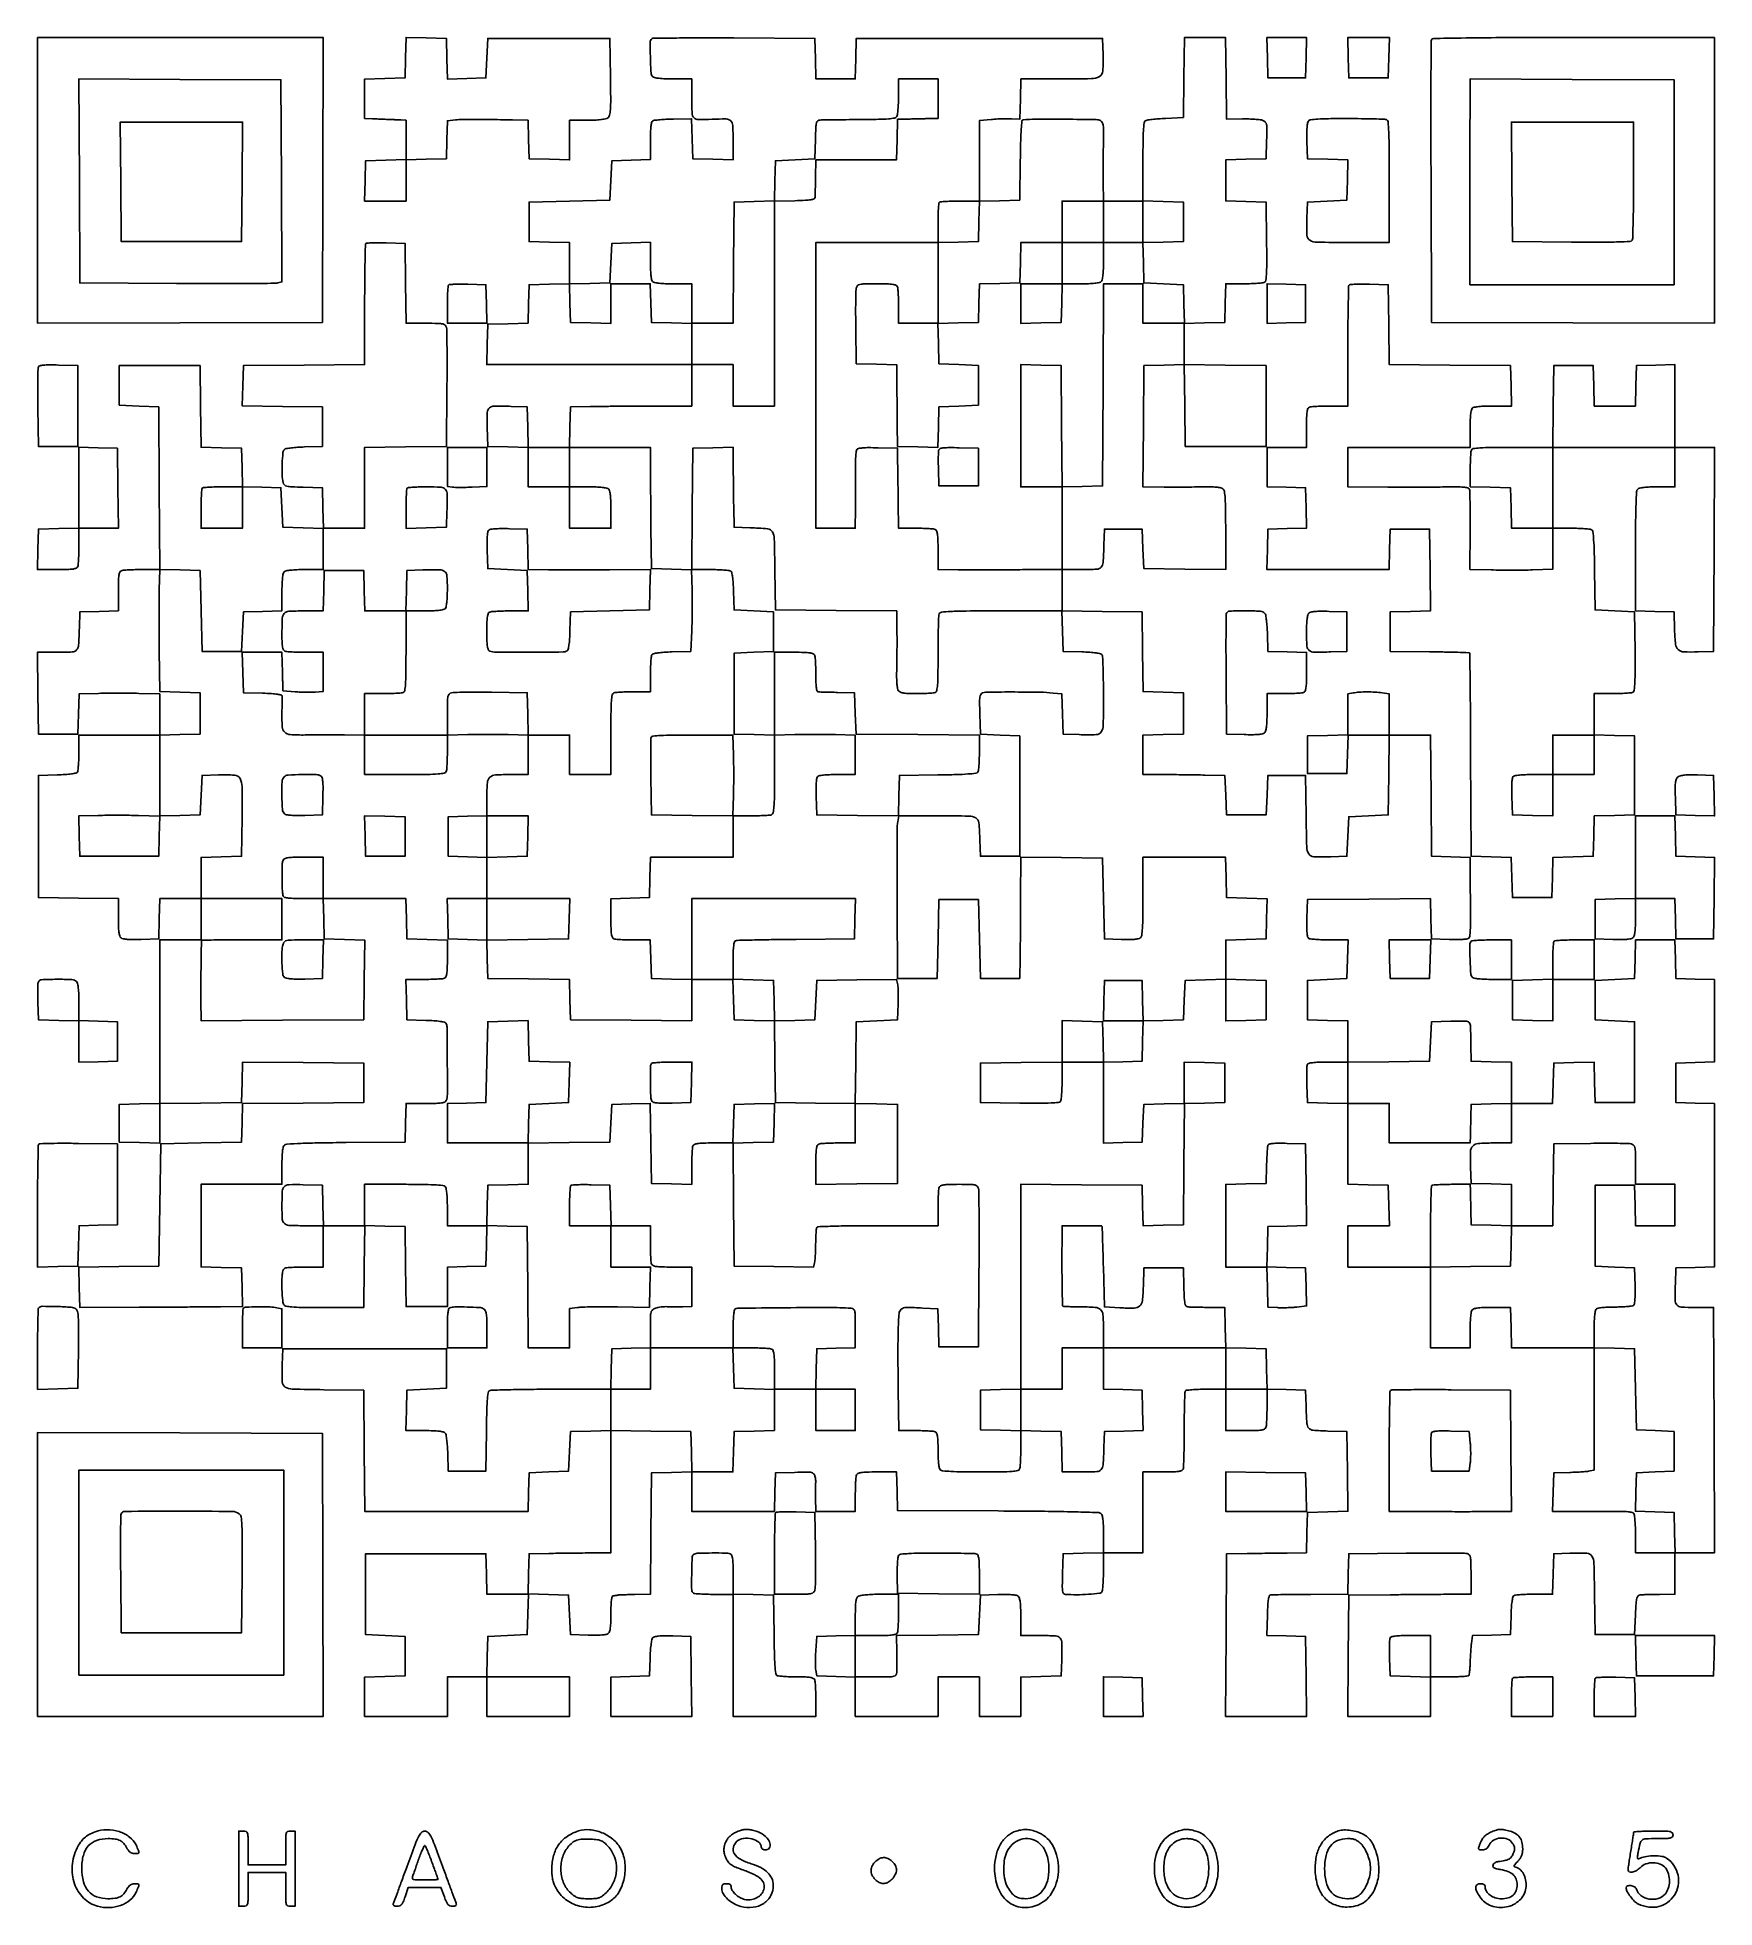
# Model space of a CAD drawing. Extents: x 179 to 1071, y 112 to 1107.
import ezdxf

# ---------------------------------------------------------------- set-up
doc = ezdxf.new("R2010")
doc.units = 0

msp = doc.modelspace()

# ---------------------------------------------------------------- linework, layer by layer
for points in [[(179, 1030.993714), (179, 954.987428), (254.75, 955.243714), (330.5, 955.5), (330.756286, 1031.25), (331.012572, 1107), (255.006286, 1107), (179, 1107)], [(833.216168, 1096.25), (833.5, 1085.5), (843.5, 1085.5), (853.5, 1085.5), (853.783832, 1096.25), (854.067663, 1107), (843.5, 1107), (832.932337, 1107)], [(876.216168, 1096.25), (876.5, 1085.5), (887, 1085.5), (897.5, 1085.5), (897.783832, 1096.25), (898.067663, 1107), (887, 1107), (875.932337, 1107)], [(223.235953, 1030.25), (223.5, 998.5), (255.5, 998.5), (287.5, 998.5), (287.764047, 1030.25), (288.028094, 1062), (255.5, 1062), (222.971906, 1062)], [(833, 965.5), (833, 954.930034), (843.25, 955.215017), (853.5, 955.5), (853.5, 965.5), (853.5, 975.5), (843.25, 975.784983), (833, 976.069966)], [(702, 900.533832), (702, 868), (712.984951, 868), (723.969903, 868), (723.734951, 900.25), (723.5, 932.5), (712.75, 932.783832), (702, 933.067663)], [(353.215822, 682.284178), (353.5, 671.5), (364, 671.5), (374.5, 671.5), (374.5, 682), (374.5, 692.5), (363.715822, 692.784178), (352.931643, 693.068357)], [(439.783832, 682.25), (439.5, 671.5), (428.75, 671.216168), (418, 670.932337), (418, 681.966168), (418, 693), (429.033832, 693), (440.067663, 693)], [(461.783832, 638.25), (461.5, 627.5), (439.75, 627.230498), (418, 626.960995), (418, 637.980498), (418, 649), (440.033832, 649), (462.067663, 649)], [(898.215017, 616.75), (898.5, 606.5), (909, 606.5), (919.5, 606.5), (919.784983, 616.75), (920.069966, 627), (909, 627), (897.930034, 627)], [(832.5, 595), (832.5, 584.5), (821.75, 584.216168), (811, 583.932337), (811, 595), (811, 606.067663), (821.75, 605.783832), (832.5, 605.5)], [(810.5, 551), (810.5, 540.5), (799.75, 540.216168), (789, 539.932337), (789, 551), (789, 562.067663), (799.75, 561.783832), (810.5, 561.5)], [(179, 289.506286), (179, 214), (255.006326, 214), (331.012652, 214), (330.756326, 289.25), (330.5, 364.5), (254.75, 364.756286), (179, 365.012572)], [(310, 290.5), (310, 236), (255.5, 236), (201, 236), (201, 290.5), (201, 345), (255.5, 345), (310, 345)], [(811, 333.519888), (811, 323), (832.534983, 323), (854.069966, 323), (853.784983, 333.25), (853.5, 343.5), (832.25, 343.769888), (811, 344.039775)], [(1029.216168, 246.25), (1029.5, 235.5), (1050, 235.5), (1070.5, 235.5), (1070.783832, 246.25), (1071.067663, 257), (1050, 257), (1028.932337, 257)], [(746, 224.534983), (746, 214), (756.534983, 214), (767.069966, 214), (766.784983, 224.25), (766.5, 234.5), (756.25, 234.784983), (746, 235.069966)]]:
    msp.add_lwpolyline(points, close=True)
for points in [[(505.677156, 1106.343823, 0.19866), (504.898092, 1104.465578, 0.006731), (505.000122, 1096.29627, 0.007021), (505.325698, 1088.159305, 0.184907), (506.2, 1086.2, 0.150969), (507.200304, 1085.671932, 0.019349), (509.630442, 1085.311224, 0.018472), (512.928253, 1085.074295, 0.008695), (517.2, 1085), (527, 1085), (527, 1074.616631, 0.011437), (527.180377, 1066.73228, 0.183493), (528.221517, 1064.32826, 0.201455), (530.555518, 1063.337162, 0.014178), (537.801517, 1063.513862, -0.013747), (545.311192, 1063.703452, -0.197834), (547.726937, 1062.702314, -0.186894), (548.809247, 1060.264125, -0.012062), (549, 1052.35776), (549, 1041.932337), (538.25, 1042.216168), (527.5, 1042.5), (527.217194, 1053.14887), (526.934388, 1063.797739), (517.217194, 1063.619926, 0.007226), (513.403892, 1063.495005, 0.009981), (509.987238, 1063.265199, 0.00694), (507.153616, 1062.978027, 0.111216), (506.25, 1062.662039, 0.200675), (505.668761, 1061.842314, 0.026068), (505.301233, 1059.682739, 0.021536), (505.068924, 1056.522623, 0.007579), (505, 1051.975966), (505, 1042.069966), (494.75, 1041.784983), (484.5, 1041.5), (484, 1031), (483.5, 1020.5), (462, 1020), (440.5, 1019.5), (440.5, 1009), (440.5, 998.5), (451.25, 998.216168), (462, 997.932337), (462, 987), (462, 976.067663), (451.25, 975.783832), (440.5, 975.5), (440.215387, 965.283481), (439.930773, 955.066961), (429.215387, 954.783481), (418.5, 954.5), (418.216168, 943.75), (417.932337, 933), (472.466168, 933), (527, 933), (527, 922), (527, 911), (505.25, 910.953106, 0.000728), (496.152804, 910.920247, 0.000671), (486.804688, 910.860325, 0.000669), (478.473701, 910.78459, 0.002228), (473, 910.703106), (462.5, 910.5), (462.216168, 899.75), (461.932337, 889), (451, 889), (440.067663, 889), (439.783832, 899.75), (439.5, 910.5), (431, 910.795054, 0.009619), (421.971409, 910.934656, 0.179386), (419.349379, 909.951391, 0.210395), (418.214168, 907.5543, 0.013848), (418.215323, 899.722245), (418.5, 889.5), (429.25, 889.216168), (440, 888.932337), (440, 878.466168), (440, 868), (451, 868), (462, 868), (462, 857), (462, 846), (473, 846), (484, 846), (484, 855.8, 0.008695), (483.925705, 860.071747, 0.018472), (483.688776, 863.369558, 0.019349), (483.328068, 865.799696, 0.150969), (482.8, 866.8, 0.150969), (481.799696, 867.328068, 0.019349), (479.369558, 867.688776, 0.018472), (476.071747, 867.925705, 0.008695), (471.8, 868), (462, 868), (462, 878.5), (462, 889), (483.5, 889), (505, 889), (505.044799, 878.25, 0.000683), (505.075575, 872.688123, 0.000213), (505.136715, 864.342188, 0.000213), (505.212953, 855.019799, 0.000235), (505.294799, 846), (505.5, 824.5), (516.188221, 824.216795), (526.876443, 823.93359), (527.188221, 813.216795, -0.005991), (527.272002, 808.318671, -0.003447), (527.26154, 802.416809, -0.003443), (527.169319, 796.488076, -0.005746), (527, 791.5), (526.5, 780.5), (516.535034, 780.211195, 0.00836), (512.199826, 780.012968, 0.019108), (508.944063, 779.684251, 0.01918), (506.589, 779.262532, 0.199883), (505.800347, 778.711195, 0.115815), (505.49549, 777.836926, 0.007503), (505.252233, 775.138601, 0.010614), (505.077241, 771.881488, 0.007698), (505.015313, 768.25), (505, 759), (496.081787, 759, 0.006277), (492.550804, 758.955669, 0.008159), (489.31865, 758.821697, 0.006338), (486.626193, 758.631778, 0.070946), (485.581787, 758.393011, 0.258697), (484.696146, 757.337463, 0.030015), (484.275578, 754.164693, 0.015901), (484.049566, 748.514173, 0.002045), (484, 736.393011), (484, 715), (473, 715), (462, 715), (462, 725.5), (462, 736), (451.032751, 736), (440.065502, 736), (439.782751, 747.25), (439.5, 758.5), (420.5, 758.732923, 0.002587), (413.057478, 758.785647, 0.003643), (406.420313, 758.74997, 0.002148), (400.831621, 758.655191, 0.049603), (399.25, 758.463871, 0.142891), (397.982366, 757.765808, 0.148599), (397.312653, 756.505769, 0.045011), (397.047302, 753.951923, 0.003393), (397, 746.980948), (397, 736), (375, 736), (353, 736), (353, 747), (353, 758), (362.418213, 758, 0.005951), (366.140776, 758.044305, 0.007831), (369.534475, 758.178303, 0.005915), (372.361889, 758.367894, 0.07203), (373.418213, 758.606989, 0.258697), (374.303854, 759.662537, 0.030015), (374.724422, 762.835307, 0.015901), (374.950434, 768.485827, 0.002045), (375, 780.606989), (375, 802), (384.8, 802, 0.008695), (389.071747, 802.074295, 0.018472), (392.369558, 802.311224, 0.019349), (394.799696, 802.671932, 0.150969), (395.8, 803.2, 0.148968), (396.322517, 804.180477, 0.019972), (396.685351, 806.518882, 0.019094), (396.92447, 809.666907, 0.009407), (397, 813.680948, 0.016882), (396.762067, 820.72577, 0.213688), (395.545784, 823.013963, 0.166071), (392.871573, 823.936071, 0.009402), (384, 823.795054), (375.5, 823.5), (375.216168, 812.75), (374.932337, 802), (364, 802), (353.067663, 802), (352.783832, 812.75), (352.5, 823.5), (342, 823.5), (331.5, 823.5), (331.216168, 812.75), (330.932337, 802), (320.5828, 802, 0.013006), (312.694238, 801.794773, 0.196913), (310.266387, 800.649204, 0.176581), (309.203904, 798.075541, 0.010071), (309.013655, 789.356989, 0.00766), (309.071521, 785.115935, 0.037109), (309.319308, 782.722219, 0.073747), (309.79184, 781.317789, 0.185226), (310.581787, 780.606989, 0.07203), (311.638111, 780.367894, 0.005915), (314.465525, 780.178303, 0.007831), (317.859224, 780.044305, 0.005951), (321.581787, 780), (331, 780), (331, 769.600694), (331, 759.201387), (326.75, 758.850694, -0.017056), (324.667723, 758.750207, -0.007), (321.839063, 758.749891, -0.006916), (318.799843, 758.834161, -0.008805), (316, 759), (309.5, 759.5), (309.395178, 764.5, 0.000547), (309.344591, 766.793283, 0.000309), (309.278501, 769.573437, 0.000308), (309.208383, 772.377327, 0.000507), (309.145178, 774.75), (309, 780), (298.466168, 780), (287.932337, 780), (288.216168, 769.25), (288.5, 758.5), (298.75, 758.215017, -0.006789), (303.475963, 758.019373, -0.022348), (306.580655, 757.708991, -0.02798), (308.590639, 757.300971, -0.324883), (309.070637, 756.715017, -0.015243), (309.092918, 755.907583, -0.001021), (309.081503, 753.595179, -0.001469), (309.054163, 750.838156, -0.001099), (309.008434, 747.800487, 0.019801), (309.175579, 740.321617, 0.188346), (310.496573, 737.473427, 0.178315), (313.436499, 736.191187, 0.017405), (321.314362, 736.005651, -0.001385), (325.98984, 736.045348, -0.000779), (331.665781, 736.068975, -0.000778), (337.395316, 736.074985, -0.001273), (342.25, 736.06017), (353, 736), (353, 725.5), (353, 715), (374.393011, 715, 0.002045), (386.514173, 715.049566, 0.015901), (392.164693, 715.275578, 0.030015), (395.337463, 715.696146, 0.258697), (396.393011, 716.581787, 0.070804), (396.631736, 717.624647, 0.006394), (396.821697, 720.300325, 0.008202), (396.955666, 723.512323, 0.00632), (397, 727.019404), (397, 735.875232), (407.900107, 736.187616, -0.004492), (412.841483, 736.28481, -0.002693), (418.712026, 736.3159, -0.002696), (424.554047, 736.283863, -0.004692), (429.400107, 736.185662), (440, 735.871323), (440, 725.435662), (440, 715), (430.934259, 715, 0.014488), (422.53919, 714.756688, 0.174233), (419.608691, 713.507482, 0.190134), (418.275491, 710.726697, 0.017821), (418, 702.999799), (418, 693.069966), (407.75, 692.784983), (397.5, 692.5), (397.5, 682), (397.5, 671.5), (407.75, 671.215017), (418, 670.930034), (418, 659.965017), (418, 649), (407.466168, 649), (396.932337, 649), (397.216168, 638.25), (397.5, 627.5), (407.715399, 627.215399), (417.930798, 626.930798), (418.215399, 616.715399), (418.5, 606.5), (440.216365, 606.230591), (461.93273, 605.961183), (462.216365, 595.230591), (462.5, 584.5), (494.75, 584.236147), (527, 583.972294), (527, 594.986147), (527, 606), (537.966168, 606), (548.932337, 606), (549.216168, 595.25), (549.5, 584.5), (560.230591, 584.216365), (570.961183, 583.93273), (571.230591, 562.216365), (571.5, 540.5), (592.75, 540.230112), (614, 539.960225), (614, 529.480112), (614, 519), (605.081787, 519, 0.006277), (601.550804, 518.955669, 0.008159), (598.31865, 518.821697, 0.006338), (595.626193, 518.631778, 0.070946), (594.581787, 518.393011, 0.205372), (593.767428, 517.600948, 0.062982), (593.302552, 515.9105, 0.030315), (593.059548, 512.952209, 0.005337), (593, 507.373509), (593, 496.960995), (614.75, 497.230498), (636.5, 497.5), (636.5, 518.5), (636.5, 539.5), (625.230589, 539.782933), (613.961179, 540.065865), (614.230589, 561.782933), (614.5, 583.5), (625.5, 584), (636.5, 584.5), (636.753736, 593, 0.006377), (636.812194, 596.42075, 0.007443), (636.777906, 599.669884, 0.00668), (636.671456, 602.412171, 0.044102), (636.47971, 603.769818), (635.951948, 606.039636), (614.725974, 605.769818), (593.5, 605.5), (593, 595), (592.5, 584.5), (581.784171, 584.216515), (571.068343, 583.93303), (570.784171, 594.716515), (570.5, 605.5), (559.75, 605.783832), (549, 606.067663), (549, 616.065217, -0.006718), (549.064598, 620.872568, -0.024322), (549.295338, 623.922626, -0.035007), (549.677012, 625.863977, -0.239497), (550.310267, 626.565566, -0.085622), (551.358221, 626.773179, -0.000619), (560.32419, 626.984063, -0.002335), (570.606317, 627.165144, -0.001491), (582.560267, 627.284181), (613.5, 627.5), (613.783832, 638.25), (614.067663, 649), (570.533832, 649), (527, 649), (527, 627.466168), (527, 605.932337), (516.25, 606.216168), (505.5, 606.5), (505.215017, 616.75), (504.930034, 627), (496.046804, 627, -0.006301), (492.529225, 627.044332, -0.008183), (489.308374, 627.178303, -0.00637), (486.625328, 627.368246, -0.070866), (485.581787, 627.606989, -0.204941), (484.767938, 628.397244, -0.063222), (484.302828, 630.080782, -0.030449), (484.059653, 633.025624, -0.005378), (484, 638.572006), (484, 648.930034), (494.25, 649.215017), (504.5, 649.5), (504.783832, 660.25), (505.067663, 671), (527.033832, 671), (549, 671), (549, 682), (549, 693), (558.418213, 693, 0.005951), (562.140776, 693.044305, 0.007831), (565.534475, 693.178303, 0.005915), (568.361889, 693.367894, 0.07203), (569.418213, 693.606989, 0.257072), (570.301136, 694.652807, 0.031071), (570.723731, 697.746158, 0.016301), (570.950186, 703.259227, 0.002113), (571, 715.044605), (571, 735.875232), (581.900107, 736.187616, -0.004492), (586.841483, 736.28481, -0.002693), (592.712026, 736.3159, -0.002696), (598.554047, 736.283863, -0.004692), (603.400107, 736.185662), (614, 735.871323), (614, 725.435662), (614, 715), (604.75, 714.984687, 0.008167), (601.113016, 714.919254, 0.011132), (597.83877, 714.733781, 0.008157), (595.130001, 714.475228, 0.113964), (594.211769, 714.152042, 0.19692), (593.604266, 713.294865, 0.033714), (593.278982, 711.282937, 0.023663), (593.138177, 708.195195, 0.006827), (593.211769, 703.417355), (593.5, 693.5), (615.215971, 693.230592), (636.931943, 692.961185), (637.215971, 703.730592), (637.5, 714.5), (657.954182, 714.771356, 0.003119), (667.702827, 714.961522, 0.011195), (673.921097, 715.261055, 0.009749), (678.185034, 715.645931, 0.227649), (679.188869, 716.271356, 0.115351), (679.497869, 717.155405, 0.007667), (679.744599, 719.852259, 0.010745), (679.921965, 723.108841, 0.007816), (679.984687, 726.736336), (680, 735.972671), (647.25, 736.236336), (614.5, 736.5), (614, 747.5), (613.5, 758.5), (604.5, 758.668363, -0.000599), (600.961453, 758.738801, -0.000821), (597.776562, 758.81125, -0.000528), (595.099933, 758.87936, -0.009681), (594.25, 758.918363, -0.310141), (593.65581, 759.385915, -0.041182), (593.287329, 761.031205, -0.027062), (593.062812, 763.70101, -0.007447), (593, 767.918213, 0.006277), (592.955669, 771.449196, 0.008159), (592.821697, 774.68135, 0.006338), (592.631778, 777.373807, 0.070946), (592.393011, 778.418213, 0.205218), (591.601595, 779.23239, 0.063068), (589.913621, 779.69735, 0.030363), (586.960143, 779.940414, 0.005351), (581.393011, 780), (571, 780), (571, 757.966168), (571, 735.932337), (560.25, 736.216168), (549.5, 736.5), (549.5, 758), (549.5, 779.5), (560, 780), (570.5, 780.5), (570.5, 791), (570.5, 801.5), (560, 802), (549.5, 802.5), (549.211195, 812.464966, 0.00836), (549.012968, 816.800174, 0.019108), (548.684251, 820.055937, 0.01918), (548.262532, 822.411, 0.199883), (547.711195, 823.199653, 0.117263), (546.827653, 823.504916, 0.006948), (543.987657, 823.747767, 0.010161), (540.564579, 823.92279, 0.007299), (536.736147, 823.984687), (526.972294, 824), (527.236147, 856.25), (527.5, 888.5), (538.25, 888.783832), (549, 889.067663), (549.074274, 878.283832, 0.00076), (549.11538, 873.394302, 0.000455), (549.178349, 867.583376, 0.000455), (549.251555, 861.799414, 0.000792), (549.324274, 857), (549.5, 846.5), (558, 846.24922, -0.015112), (567.309273, 845.692637, -0.241952), (569.89363, 844.055334, -0.12708), (570.90817, 840.507021, -0.003245), (571.230153, 823.735929), (571.5, 802.5), (603.75, 802.236147), (636, 801.972294), (636.140402, 791.736147, -0.003007), (636.17631, 787.074327, -0.00176), (636.166083, 781.491432, -0.00176), (636.116521, 775.905779, -0.002992), (636.030666, 771.234687, 0.007717), (635.988777, 766.542985, 0.019222), (636.142909, 763.115965, 0.023202), (636.461925, 760.671672, 0.129859), (637.012709, 759.484687, 0.136941), (638.03263, 758.778075, 0.044808), (639.823828, 758.331875, 0.029433), (642.504763, 758.074437, 0.009221), (646.540657, 758, 0.006737), (649.833161, 758.044364, 0.008607), (652.864193, 758.178303, 0.006925), (655.389845, 758.368653, 0.069445), (656.418213, 758.606989, 0.253919), (657.296029, 759.634358, 0.033117), (657.72238, 762.584524, 0.01708), (657.949698, 767.84838, 0.00225), (658, 779.025201, -0.002855), (658.044005, 786.731395, -0.004236), (658.178303, 793.481528, -0.001937), (658.363528, 799.224906, -0.082762), (658.606989, 800.418213, -0.27952), (659.804078, 801.345864, -0.016549), (664.571826, 801.73309, -0.010742), (672.899612, 801.953513, -0.001245), (691.573157, 802), (723.932337, 802), (724.216168, 791.25), (724.5, 780.5), (734.464966, 780.211195, -0.00836), (738.800174, 780.012968, -0.019108), (742.055937, 779.684251, -0.01918), (744.411, 779.262532, -0.199883), (745.199653, 778.711195, -0.130979), (745.509914, 777.727891, -0.002143), (745.747767, 771.912948, -0.005412), (745.92312, 765.110153, -0.003547), (745.984687, 757.269052, -0.003851), (745.873599, 741.273652, -0.135259), (744.837338, 737.717293, -0.252085), (742.190886, 736.186189, -0.01633), (733, 736.204946), (724.5, 736.5), (724.217074, 747.160691), (723.934148, 757.821381), (719.217074, 758.330813, 0.022835), (712.346533, 758.756766, 0.00365), (698.884608, 758.877321, 0.001746), (684.711316, 758.851296, 0.073425), (681.716958, 758.392881, 0.190914), (680.771962, 757.635261, 0.096505), (680.276415, 756.16606, 0.035658), (680.104591, 753.380555, 0.004209), (680.216958, 747.172125), (680.5, 736.5), (691, 736), (701.5, 735.5), (701.5, 703.5), (701.5, 671.5), (691, 671.5), (680.5, 671.5), (680.24922, 680, 0.014645), (679.698286, 689.361651, 0.242975), (678.078887, 691.917395, 0.129748), (674.578764, 692.890791, 0.003299), (658.026261, 693), (637.090626, 693), (636.5381, 689.75, 0.03954), (636.323309, 687.352721, 0.000873), (636.223434, 675.704687, 0.001979), (636.184283, 662.063281, 0.001336), (636.242786, 646.5), (636.5, 606.5), (647, 606.5), (657.5, 606.5), (658, 627.5), (658.5, 648.5), (669, 648.5), (679.5, 648.5), (680, 627.5), (680.5, 606.5), (691, 606.5), (701.5, 606.5), (701.677892, 617.5, 0.001591), (701.751285, 623.150555, 0.000515), (701.82471, 631.516666, 0.000513), (701.887236, 640.819656, 0.000576), (701.927892, 649.769502), (702, 671.039005), (723.75, 670.769502), (745.5, 670.5), (746, 649), (746.5, 627.5), (755.348888, 627.209625, 0.009753), (759.216702, 627.158189, 0.019679), (762.261689, 627.297015, 0.021654), (764.531013, 627.589578, 0.131045), (765.598888, 628.08207, 0.187748), (766.342148, 629.420575, 0.018061), (766.719298, 633.194584, 0.01326), (766.943196, 639.248657, 0.002612), (767, 650.122445), (767, 671), (788.966168, 671), (810.932337, 671), (811.216168, 660.25), (811.5, 649.5), (822.283485, 649.215829), (833.06697, 648.931657), (832.783485, 638.215829), (832.5, 627.5), (821.75, 627.216168), (811, 626.932337), (811, 616.5), (811, 606.067663), (800.25, 605.783832), (789.5, 605.5), (789, 595), (788.5, 584.5), (777.784171, 584.216515), (767.068343, 583.93303), (766.784171, 594.716515), (766.5, 605.5), (756.5, 605.5), (746.5, 605.5), (746.216168, 594.75), (745.932337, 584), (756.5, 584), (767.067663, 584), (766.783832, 573.25), (766.5, 562.5), (756.284183, 562.215394), (746.068365, 561.930789), (745.784183, 572.715394), (745.5, 583.5), (734.75, 583.783832), (724, 584.067663), (724, 573.053334), (724, 562.039005), (702.25, 561.769502), (680.5, 561.5), (680.5, 551), (680.5, 540.5), (701.428109, 540.22917, 0.002701), (711.928451, 540.150006, 0.012029), (718.091209, 540.285113, 0.012869), (722.095412, 540.572759, 0.230932), (723.162796, 541.22917, 0.115844), (723.482259, 542.147219, 0.007444), (723.73694, 544.990756, 0.010563), (723.920078, 548.422631, 0.007655), (723.984687, 552.25), (724, 562), (735, 562), (746, 562), (746, 540.465017), (746, 518.930034), (756.25, 519.215017), (766.5, 519.5), (767, 529.5), (767.5, 539.5), (778.263898, 539.783973), (789.027796, 540.067945), (788.763898, 507.783973), (788.5, 475.5), (777.784171, 475.216515), (767.068343, 474.93303), (766.784171, 485.716515), (766.5, 496.5), (734.25, 496.763853), (702, 497.027706), (702, 442.547685), (702, 388.067663), (691.25, 387.783832), (680.5, 387.5), (680.5, 377), (680.5, 366.5), (691.25, 366.216168), (702, 365.932337), (702, 356.547956, -0.005972), (701.955693, 352.838356, -0.007852), (701.821697, 349.455587, -0.005942), (701.632085, 346.63733, -0.07196), (701.393011, 345.581787, -0.255133), (700.358607, 344.70203, -0.03233), (697.354935, 344.277098, -0.01678), (691.997733, 344.050113, -0.002197), (680.593011, 344, -0.003289), (671.106122, 344.062405, -0.01072), (664.827164, 344.279713, -0.009688), (660.45245, 344.610232, -0.17439), (659.2, 345.2, -0.148618), (658.678473, 346.177004, -0.020076), (658.315267, 348.499944, -0.019202), (658.075751, 351.62258, -0.009539), (658, 355.593011, 0.006405), (657.937794, 360.449162, 0.033615), (657.690477, 363.105917, 0.068495), (657.220382, 364.642994, 0.195123), (656.418213, 365.393011, 0.070786), (655.37554, 365.631731, 0.006401), (652.701889, 365.821697, 0.008207), (649.492326, 365.955666, 0.006326), (645.988133, 366), (637.13984, 366), (636.81992, 387.75, -0.001889), (636.720363, 396.857852, -0.001729), (636.685706, 406.238002, -0.001728), (636.712662, 414.612139, -0.005663), (636.81227, 420.145327, -0.012188), (637.248322, 428.257475, -0.199889), (638.460453, 430.628106, -0.182464), (641.045584, 431.550148, -0.009869), (649.859204, 431.214292), (657.932828, 430.746918), (658.216414, 420.623459), (658.5, 410.5), (669, 410.5), (679.5, 410.5), (679.778022, 451.5, 0.001281), (679.845017, 467.376623, 0.00197), (679.813672, 481.117188, 0.000633), (679.72459, 493.014886, 0.057504), (679.50897, 494.75, 0.130981), (678.822043, 496.010421, 0.150797), (677.632009, 496.679181, 0.049154), (675.276146, 496.949912, 0.004047), (669.087937, 497, 0.005765), (663.828545, 496.939362, 0.031694), (661.003282, 496.694582, 0.065386), (659.380901, 496.227398, 0.201), (658.606989, 495.418213, 0.07203), (658.367894, 494.361889, 0.005915), (658.178303, 491.534475, 0.007831), (658.044305, 488.140776, 0.005951), (658, 484.418213), (658, 475), (626.059017, 475, 0.002375), (612.881197, 474.937409, 0.005014), (602.661783, 474.737818, 0.001386), (594.260559, 474.466117, 0.250586), (593.523529, 474.03807, 0.114568), (593.287138, 473.33751, 0.006655), (593.096337, 471.070962, 0.00982), (592.956918, 468.3415, 0.007049), (592.904095, 465.28807, -0.006357), (592.853991, 462.139959, -0.00719), (592.724075, 459.121063, -0.006624), (592.542938, 456.561021, -0.038788), (592.326266, 455.230442), (591.773366, 452.960884), (570.636683, 453.230442), (549.5, 453.5), (549.236379, 486.21603), (548.972758, 518.93206), (559.736379, 519.21603), (570.5, 519.5), (570.785361, 529.78419), (571.070721, 540.068381), (560.285361, 539.78419), (549.5, 539.5), (549.215017, 529.25), (548.930034, 519), (538.572006, 519, 0.005378), (533.025624, 518.940347, 0.030449), (530.080782, 518.697172, 0.063222), (528.397244, 518.232062, 0.204941), (527.606989, 517.418213, 0.0721), (527.367872, 516.361111, 0.005887), (527.178303, 513.524537, 0.007809), (527.044304, 510.119908, 0.00593), (527, 506.384381), (527, 496.932337), (516.25, 497.216168), (505.5, 497.5), (505.230011, 518.784762), (504.960022, 540.069525), (494.730011, 539.784762), (484.5, 539.5), (484, 529.5), (483.5, 519.5), (461.714801, 519.2304), (439.929601, 518.960799), (440.214801, 529.2304), (440.5, 539.5), (451, 540), (461.5, 540.5), (461.783485, 551.215829), (462.06697, 561.931657), (451.283485, 562.215829), (440.5, 562.5), (440.215829, 573.283485), (439.931657, 584.06697), (429.215829, 583.783485), (418.5, 583.5), (418, 562), (417.5, 540.5), (407.25, 540.215017), (397, 539.930034), (397, 529.465017), (397, 519), (418.5, 519), (440, 519), (440, 508.033832), (440, 497.067663), (429.25, 496.783832), (418.5, 496.5), (418.216168, 485.75), (417.932337, 475), (407.466168, 475), (397, 475), (397, 484.8, 0.008695), (396.925705, 489.071747, 0.018472), (396.688776, 492.369558, 0.019349), (396.328068, 494.799696, 0.150969), (395.8, 495.8, 0.175156), (394.538104, 496.391927, 0.00933), (390.045513, 496.721154, 0.010454), (383.593081, 496.937931, 0.003169), (373.8, 497), (353, 497), (353, 486), (353, 475), (342.033832, 475), (331.067663, 475), (330.783832, 485.75), (330.5, 496.5), (320.375418, 496.783598, 0.012763), (312.68374, 496.802669, 0.193954), (310.282577, 495.769893, 0.185468), (309.213201, 493.340656, 0.011503), (309.013655, 485.331787, 0.014569), (309.203143, 478.375104, 0.1992), (310.280498, 476.14265, 0.173193), (312.690882, 475.166082, 0.010489), (320.606989, 475), (331, 475), (331, 464), (331, 453), (321.581787, 453, 0.005951), (317.859224, 452.955695, 0.007831), (314.465525, 452.821697, 0.005915), (311.638111, 452.632106, 0.07203), (310.581787, 452.393011, 0.188329), (309.787918, 451.670019, 0.071886), (309.31469, 450.223948, 0.035943), (309.06419, 447.749366, 0.007258), (309, 443.32727, 0.009887), (309.06651, 439.963907, 0.012432), (309.267074, 436.854244, 0.010616), (309.553271, 434.274829, 0.090159), (309.909187, 433.169685, 0.215413), (311.151507, 432.215317, 0.038649), (314.109923, 431.757737, 0.017506), (319.500881, 431.535576, 0.002004), (331.659187, 431.509214), (352.5, 431.547575), (352.769596, 453.30742), (353.039192, 475.067266), (363.769596, 474.783633), (374.5, 474.5), (374.769888, 453.25), (375.039775, 432), (386.019888, 432), (397, 432), (397, 442.465017), (397, 452.930034), (407.25, 453.215017), (417.5, 453.5), (417.784171, 464.283485), (418.068343, 475.06697), (428.784171, 474.783485), (439.5, 474.5), (439.763853, 442.25), (440.027706, 410), (451.013853, 410), (462, 410), (462, 420.438727), (462, 430.877454), (466.25, 431.475563, -0.027578), (468.822821, 431.693928, -0.00372), (474.245312, 431.813719, -0.004283), (480.679601, 431.852846, -0.003597), (487.5, 431.786836), (504.5, 431.5), (504.783832, 442.25), (505.067663, 453), (494.533832, 453), (484, 453), (484, 464), (484, 475), (494.5, 475), (505, 475), (505, 465.581787, 0.005951), (505.044305, 461.859224, 0.007831), (505.178303, 458.465525, 0.005915), (505.367894, 455.638111, 0.07203), (505.606989, 454.581787, 0.205218), (506.398405, 453.76761, 0.063068), (508.086379, 453.30265, 0.030363), (511.039857, 453.059586, 0.005351), (516.606989, 453), (527, 453), (527, 442.5), (527, 432), (522.25, 431.860223, -0.005375), (520.174262, 431.821467, -0.003894), (517.861799, 431.821166, -0.003934), (515.665455, 431.855269, -0.008568), (513.981656, 431.923547, 0.028127), (512.435027, 431.925749, 0.019521), (510.694401, 431.761907, 0.019745), (509.030201, 431.47217, 0.037884), (507.731656, 431.088075, 0.081344), (506.122553, 430.154649, 0.161381), (505.344352, 428.921115, 0.056981), (505.049862, 426.650371, 0.003783), (505, 420.059734), (505, 410.069966), (494.75, 409.784983), (484.5, 409.5), (484.216168, 398.75), (483.932337, 388), (452.216168, 387.984687, 0.0023), (439.970166, 387.922449, 0.003619), (429.455579, 387.744518, 0.000976), (420.306637, 387.505579, 0.135285), (419.270909, 387.188593, 0.228384), (418.64341, 386.178296, 0.009456), (418.259718, 381.820243, 0.01097), (417.960859, 375.461676, 0.003025), (417.770909, 365.453905), (417.5, 344.5), (407.5, 344.5), (397.5, 344.5), (397.209882, 353.945876, 0.010217), (397.019842, 357.65896, 0.013854), (396.687053, 361.000112, 0.010763), (396.277004, 363.740901, 0.131421), (395.837437, 364.695876, 0.16359), (394.854267, 365.303767, 0.027853), (392.655059, 365.689805, 0.02181), (389.448996, 365.928968, 0.007712), (384.843724, 366), (374.932337, 366), (375.216168, 376.75), (375.5, 387.5), (386, 388), (396.5, 388.5), (396.5, 399), (396.5, 409.5), (353, 409.5), (309.5, 409.5), (309.204946, 401, 0.017415), (309.206112, 391.861975, 0.254171), (310.789178, 389.177094, 0.129025), (314.474131, 388.10305, 0.003568), (331.264071, 387.769847), (352.5, 387.5), (352.763853, 355.25), (353.027706, 323), (396.47887, 323), (439.930034, 323), (440.215017, 333.25), (440.5, 343.5), (451, 344), (461.5, 344.5), (462, 355), (462.5, 365.5), (473.25, 365.783832), (484, 366.067663), (484, 333.533832), (484, 301), (472.75, 300.925726, 0.000756), (467.680609, 300.884593, 0.000467), (461.720312, 300.821651, 0.000468), (455.83123, 300.748444, 0.000842), (451, 300.675726), (440.5, 300.5), (440.216168, 289.75), (439.932337, 279), (429, 279), (418.067663, 279), (417.783832, 289.75), (417.5, 300.5), (385.5, 300.5), (353.5, 300.5), (353.5, 279), (353.5, 257.5), (364, 257), (374.5, 256.5), (374.5, 246), (374.5, 235.5), (363.75, 235.216168), (353, 234.932337), (353, 224.466168), (353, 214), (375, 214), (397, 214), (397, 224.5), (397, 235), (407.5, 235), (418, 235), (418, 224.5), (418, 214), (440, 214), (462, 214), (462, 224.5), (462, 235), (439.966168, 235), (417.932337, 235), (418.216168, 245.75), (418.5, 256.5), (429, 257), (439.5, 257.5), (439.784686, 268.334198), (440.069372, 279.168395), (450.784686, 278.834198), (461.5, 278.5), (462, 268), (462.5, 257.5), (471.850715, 257.211141, 0.009044), (475.957683, 257.15859, 0.018924), (479.150171, 257.296386, 0.020746), (481.513859, 257.587315, 0.132968), (482.600715, 258.083586, 0.151559), (483.265688, 259.104681, 0.036119), (483.681736, 261.113655, 0.025065), (483.9285, 264.120571, 0.007941), (484, 268.622445, -0.007031), (484.062523, 273.068568, -0.025706), (484.286399, 275.877848, -0.037987), (484.652471, 277.62218, -0.308235), (485.25, 278.11535, 0.009119), (485.801517, 278.176405, 0.006205), (486.426562, 278.265064, 0.006254), (487.02778, 278.365684, 0.012489), (487.5, 278.463035, -0.04467), (488.200358, 278.56102, -0.002025), (490.625618, 278.671865, -0.003374), (493.508206, 278.772433, -0.002409), (496.736147, 278.847686), (504.972294, 279), (505.236147, 311.25), (505.5, 343.5), (516.25, 343.783832), (527, 344.067663), (527, 333.533832), (527, 323), (548.965017, 323), (570.930034, 323), (571.215017, 333.25), (571.5, 343.5), (581.722245, 343.784677, -0.003488), (588.334543, 343.922669, -0.050684), (590.662172, 343.718733, -0.165802), (591.830539, 343.053969, -0.120322), (592.534088, 341.720206, -0.014931), (592.746531, 340.752221, -0.015552), (592.897539, 339.786309, -0.015411), (592.976104, 338.945432, -0.063258), (592.943422, 338.435529, 0.043569), (592.876339, 337.788254, 0.002158), (592.850897, 335.645124, 0.003471), (592.849335, 333.095394, 0.002501), (592.881579, 330.25), (593, 323), (603.5, 323), (614, 323), (614, 331.918213, -0.006277), (614.044331, 335.449196, -0.008159), (614.178303, 338.68135, -0.006338), (614.368222, 341.373807, -0.070946), (614.606989, 342.418213, -0.204941), (615.397244, 343.232062, -0.063222), (617.080782, 343.697172, -0.030449), (620.025624, 343.940347, -0.005378), (625.572006, 344), (635.930034, 344), (636.215017, 333.75), (636.5, 323.5), (689.908191, 323.241158, -0.001186), (714.608582, 323.062853, -0.003868), (730.961472, 322.779488, -0.001506), (743.157069, 322.437008, -0.166934), (744.658191, 321.868713, -0.159596), (745.290454, 320.863704, -0.030804), (745.68764, 318.722824, -0.022847), (745.929183, 315.557685, -0.00762), (746, 310.911387), (746, 301.067663), (735.25, 300.783832), (724.5, 300.5), (724.216168, 289.75, 0.003787), (724.096428, 283.38925, 0.03711), (724.265201, 280.711219, 0.117919), (724.770434, 279.415829, 0.228032), (725.716168, 278.879639, 0.018888), (731.670336, 278.70335, 0.015344), (738.050698, 278.95141, 0.00813), (743.904989, 279.454965, 0.229704), (745.166069, 280.234465, 0.115966), (745.484271, 281.149452, 0.007401), (745.737902, 283.992312, 0.010529), (745.920319, 287.423008, 0.007624), (745.984687, 291.25), (746, 301), (756.5, 301), (767, 301), (767, 322.5), (767, 344), (777.393011, 344, 0.005548), (782.847127, 344.060521, 0.028856), (785.845765, 344.300585, 0.056089), (787.591489, 344.745678, 0.213844), (788.369202, 345.519741, 0.083016), (788.603245, 346.66985, 0.001854), (788.781072, 352.332118, 0.00414), (788.910111, 358.979916, 0.002782), (788.952381, 366.576708, -0.002787), (788.994503, 374.133165, -0.004325), (789.123586, 380.65189, -0.00141), (789.299584, 386.278283, -0.130606), (789.535207, 387.056967, -0.229468), (790.126712, 387.432853, -0.007408), (793.013867, 387.722984, -0.012896), (796.515436, 387.931742, -0.00844), (800.559017, 388), (811, 388), (811, 377), (811, 366), (821.393011, 366, 0.005351), (826.960143, 366.059586, 0.030363), (829.913621, 366.30265, 0.063068), (831.601595, 366.76761, 0.205218), (832.393011, 367.581787, 0.072102), (832.632129, 368.638915, 0.005887), (832.821697, 371.475801, 0.007809), (832.955696, 374.880803, 0.005929), (833, 378.616771), (833, 388.069966), (843.25, 387.784983), (853.5, 387.5), (853.75078, 379, 0.008001), (854.167162, 369.85434, 0.165236), (855.196667, 367.34273, 0.196929), (857.49116, 366.190479, 0.012174), (865.2603, 365.784869), (875.5, 365.5), (875.769789, 344.284032), (876.039577, 323.068065), (865.269789, 322.784032), (854.5, 322.5), (854.216168, 311.75), (853.932337, 301), (843.716168, 300.878498, -0.000018), (839.011865, 300.822715, -0.00001), (833.269749, 300.754941, -0.00001), (827.453221, 300.686515, -0.000016), (822.5, 300.628498), (811.5, 300.5), (811.239377, 257.25), (810.978755, 214), (832.509265, 214), (854.039775, 214), (853.769888, 235.25), (853.5, 256.5), (843.216527, 256.785353), (832.933054, 257.070705), (833.216527, 267.785353, -0.005159), (833.423758, 273.419085, -0.028969), (833.73962, 276.416048, -0.060504), (834.222008, 278.069978, -0.275849), (835, 278.63465, -0.01907), (836.110313, 278.69176, -0.000368), (841.850999, 278.763631, -0.000888), (848.552126, 278.83069, -0.000595), (856.216168, 278.88465), (875.932337, 279), (876.216168, 289.75), (876.5, 300.5), (907, 300.779881, -0.001543), (918.833446, 300.851959, -0.002337), (929.128125, 300.834787, -0.000876), (937.982137, 300.763127, -0.057195), (939.5, 300.573771, -0.168817), (940.592675, 299.868988, -0.121614), (941.191055, 298.534141, -0.040844), (941.448808, 295.905343, -0.004024), (941.5, 289.544095), (941.5, 279.000412), (931, 278.939798, 0.000371), (925.512826, 278.904048, 0.00011), (917.121875, 278.841297, 0.000111), (907.692912, 278.766623, 0.000119), (898.5, 278.689593), (876.5, 278.5), (876.236147, 246.25), (875.972294, 214), (897.986147, 214), (920, 214), (920, 224.5), (920, 235), (929.940983, 235, 0.00746), (933.786464, 235.057378, 0.011518), (937.105837, 235.233054, 0.00599), (939.864695, 235.476159, 0.233445), (940.372299, 235.793375, 0.10677), (940.574085, 236.362294, 0.00702), (940.773561, 238.103455, 0.009921), (940.942349, 240.203897, 0.007236), (941.049745, 242.543375, -0.005029), (941.157143, 245.132315, -0.003738), (941.325846, 247.988754, -0.003778), (941.525526, 250.681363, -0.008533), (941.726907, 252.716215), (942.216955, 256.932429), (952.358477, 257.216215), (962.5, 257.5), (962.788805, 267.464966, -0.00836), (962.987032, 271.800174, -0.019108), (963.315749, 275.055937, -0.01918), (963.737468, 277.411, -0.199883), (964.288805, 278.199653, -0.117134), (965.171517, 278.504879, -0.006997), (967.998336, 278.747767, -0.010202), (971.406013, 278.922787, -0.007334), (975.216168, 278.984687), (984.932337, 279), (985.216168, 289.75), (985.5, 300.5), (994, 300.795054, -0.017415), (1003.138025, 300.793888, -0.254171), (1005.822906, 299.210822, -0.129025), (1006.89695, 295.525869, -0.003568), (1007.230153, 278.735929), (1007.5, 257.5), (1018, 257.5), (1028.5, 257.5), (1029, 268, -0.004118), (1029.351207, 274.28523, -0.041685), (1029.735515, 276.873959, -0.130105), (1030.396292, 278.114416, -0.189951), (1031.5, 278.643701, -0.010495), (1032.717331, 278.705519, -0.001341), (1035.335938, 278.776415, -0.001569), (1038.444648, 278.842476, -0.001306), (1041.75, 278.893701), (1050, 279), (1050, 290), (1050, 301), (1060.507242, 301), (1071.014483, 301), (1070.757242, 366.25), (1070.5, 431.5), (1060.704844, 431.5, -0.013476), (1053.2306, 431.701484, -0.207462), (1050.977276, 432.826381, -0.175915), (1050.063646, 435.326274, -0.009205), (1050.204946, 444), (1050.5, 452.5), (1060.75, 452.784983), (1071, 453.069966), (1071, 496.5), (1071, 539.930034), (1060.75, 540.215017), (1050.5, 540.5), (1050.5, 551), (1050.5, 561.5), (1060.75, 561.784983), (1071, 562.069966), (1071, 584), (1071, 605.930034), (1060.75, 606.215017), (1050.5, 606.5), (1050.215017, 616.75), (1049.930034, 627), (1039.5, 627), (1029.069966, 627), (1028.784983, 616.75), (1028.5, 606.5), (1018, 606), (1007.5, 605.5), (1007.5, 595), (1007.5, 584.5), (1018, 584), (1028.5, 583.5), (1028.5, 562), (1028.5, 540.5), (1018, 540.5), (1007.5, 540.5), (1007.215829, 551.283485), (1006.931657, 562.06697), (996.215829, 561.783485), (985.5, 561.5), (985.216168, 550.75), (984.932337, 540), (973.966168, 540), (963, 540), (963, 550.966168), (963, 561.932337), (952.25, 562.216168), (941.5, 562.5), (941.423623, 571, 0.00447), (941.245561, 580.932564, 0.168768), (940.464351, 583.000178, 0.220915), (938.612387, 583.872758, 0.008316), (930.75, 583.784983), (920.5, 583.5), (920, 573), (919.5, 562.5), (897.75, 562.230498), (876, 561.960995), (876, 572.946666), (876, 583.932337), (865.25, 584.216168), (854.5, 584.5), (854.5, 595), (854.5, 605.5), (865, 606), (875.5, 606.5), (875.784983, 616.75), (876.069966, 627), (866.284983, 627.015313, -0.007728), (862.442966, 627.080711, -0.010645), (858.995921, 627.266219, -0.007547), (856.140513, 627.524323, -0.115544), (855.211769, 627.847958, -0.19692), (854.604266, 628.705135, -0.033714), (854.278982, 630.717063, -0.023663), (854.138177, 633.804805, -0.006827), (854.211769, 638.582645), (854.5, 648.5), (887.21603, 648.763621), (919.93206, 649.027242), (920.21603, 638.263621), (920.5, 627.5), (929.910352, 627.210352, 0.009149), (933.868244, 627.160981, 0.017184), (937.063721, 627.289472, 0.015826), (939.500656, 627.549258, 0.163316), (940.39335, 627.99335, 0.172328), (940.860579, 628.975351, 0.010518), (941.129963, 632.262918, 0.01301), (941.281209, 636.61919, 0.006028), (941.262132, 642.282998, -0.000585), (941.181941, 647.908731, -0.000488), (941.109596, 653.883792, -0.000493), (941.054135, 659.350068, -0.001346), (941.029135, 663.215017), (941, 670.930034), (930.75, 671.215017), (920.5, 671.5), (920.236147, 703.75), (919.972294, 736), (908.986147, 736), (898, 736), (898, 746.912102), (898, 757.824204), (894.25, 758.404585, 0.023778), (890.54008, 758.799323, 0.015165), (886.201898, 758.921369, 0.01523), (881.998404, 758.784034, 0.031773), (878.75, 758.37044), (876, 757.841089), (876, 746.954376), (876, 736.067663), (865.25, 735.783832), (854.5, 735.5), (854.5, 725.5), (854.5, 715.5), (865, 715.5), (875.5, 715.5), (875.784983, 725.75), (876.069966, 736), (887.054871, 736), (898.039775, 736), (897.769888, 714.75), (897.5, 693.5), (887, 693), (876.5, 692.5), (876, 682), (875.5, 671.5), (867, 671.204946, -0.017415), (857.861975, 671.206112, -0.254171), (855.177094, 672.789178, -0.129025), (854.10305, 676.474131, -0.003568), (853.769847, 693.264071), (853.5, 714.5), (843.5, 714.5), (833.5, 714.5), (833, 704), (832.5, 693.5), (822, 693.5), (811.5, 693.5), (811, 704), (810.5, 714.5), (800, 714.703106, 0.001261), (795.168766, 714.784374, 0.000701), (789.279688, 714.860325, 0.000699), (783.319391, 714.920497, 0.001132), (778.25, 714.953106), (767, 715), (767, 725.466168), (767, 735.932337), (777.75, 736.216168), (788.5, 736.5), (788.5, 747.5), (788.5, 758.5), (777.76979, 758.783631), (767.03958, 759.067262), (766.76979, 780.283631), (766.5, 801.5), (745.25, 801.769888), (724, 802.039775), (724, 813.019888), (724, 824), (734.480948, 824, 0.011573), (742.471708, 824.184972, 0.199796), (744.785637, 825.27627, 0.170244), (745.829771, 827.756564, 0.007926), (746.24922, 837), (746.5, 845.5), (756.5, 845.5), (766.5, 845.5), (767, 835), (767.5, 824.5), (789.25, 824.230498), (811, 823.960995), (811, 844.858053, 0.002512), (810.944206, 855.962292, 0.01389), (810.71821, 861.933829, 0.020731), (810.326439, 865.579083, 0.184438), (809.547873, 866.960269, 0.128362), (808.431988, 867.48206, 0.021674), (806.080126, 867.810436, 0.019363), (802.897828, 867.990953, 0.009234), (798.797873, 867.988795, -0.00249), (794.432437, 867.927611, -0.001253), (788.922493, 867.891638, -0.001244), (783.226425, 867.882898, -0.001846), (778.236147, 867.906082), (766.972294, 868), (767.236147, 900.25), (767.5, 932.5), (778.230404, 932.783633), (788.960808, 933.067266), (789.230404, 911.283633), (789.5, 889.5), (811, 889.5), (832.5, 889.5), (832.5, 911), (832.5, 932.5), (810.75, 932.769502), (789, 933.039005), (789, 943.985671), (789, 954.932337), (799.75, 955.216168), (810.5, 955.5), (810.784983, 965.75), (811.069966, 976), (820.784983, 976.015313, 0.007682), (824.598944, 976.079924, 0.010593), (828.01952, 976.26306, 0.007482), (830.853434, 976.517769, 0.115746), (831.77083, 976.837204, 0.230932), (832.427241, 977.904588, 0.012869), (832.714887, 981.908791, 0.012029), (832.849994, 988.071549, 0.002701), (832.77083, 998.571891), (832.5, 1019.5), (821.75, 1019.783832), (811, 1020.067663), (811, 1031), (811, 1041.932337), (821.75, 1042.216168), (832.5, 1042.5), (832.786344, 1052.260933, 0.003996), (832.919463, 1058.499647, 0.051646), (832.710819, 1060.815294, 0.150233), (832.046378, 1062.057117, 0.104868), (830.701916, 1062.923232, 0.062171), (829.292783, 1063.266784, 0.010762), (826.555485, 1063.523286, 0.011558), (823.311339, 1063.681712, 0.010115), (819.915573, 1063.700223), (811.5, 1063.57585), (811.230498, 1085.287925), (810.960995, 1107), (800.000385, 1107), (789.039775, 1107), (788.769888, 1085.75), (788.5, 1064.5), (779, 1064, 0.007232), (775.26997, 1063.749536, 0.009916), (771.923437, 1063.409226, 0.007017), (769.151308, 1063.032118, 0.106696), (768.25, 1062.690983, 0.227483), (767.607911, 1061.641424, 0.011068), (767.274581, 1057.459679, 0.011489), (767.058719, 1051.192869, 0.002864), (767, 1040.940983), (767, 1020), (756.5, 1020), (746, 1020), (745.887922, 1030.25, -0.00244), (745.859504, 1034.944638, -0.001389), (745.868619, 1040.622127, -0.001387), (745.909533, 1046.339095, -0.002293), (745.979599, 1051.165752, 0.00455), (746.041288, 1057.333872, 0.035194), (745.841193, 1060.209993, 0.086174), (745.321831, 1061.821663, 0.151477), (744.341677, 1062.803903, 0.118851), (742.195721, 1063.350029, 0.001074), (725.493418, 1063.52475, 0.003128), (710.014003, 1063.556597, 0.02836), (703.269888, 1063.145344, 0.348813), (702.623919, 1062.494909, 0.010181), (702.250351, 1058.37178, 0.011589), (701.958888, 1052.150737, 0.002735), (701.769888, 1041.75), (701.5, 1020.5), (690.75, 1020.216168), (680, 1019.932337), (680, 1041.386574), (680, 1062.840812), (686.25, 1063.426576, -0.008656), (688.972005, 1063.634227, -0.006418), (691.985937, 1063.772939, -0.00649), (694.83519, 1063.830428, -0.014523), (697, 1063.78312), (701.5, 1063.553899), (701.783832, 1074.276949), (702.067663, 1085), (722.998648, 1085, 0.004585), (739.597562, 1085.152218, 0.123613), (743.814082, 1086.293427, 0.253771), (745.64591, 1089.192973, 0.024861), (745.788833, 1097.756819), (745.5, 1106.5), (680, 1106.5), (614.5, 1106.5), (614.216168, 1095.75), (613.932337, 1085), (603.5, 1085), (593.067663, 1085), (592.783832, 1095.75), (592.5, 1106.5), (549.427156, 1106.76049, 0.001481), (532.864559, 1106.811604, 0.002412), (518.808046, 1106.745546, 0.00033), (506.330214, 1106.618485, 0.196096)], [(374.784171, 1096.283485), (374.5, 1085.5), (363.75, 1085.216168), (353, 1084.932337), (353, 1074.466168), (353, 1064), (357.25, 1063.788296, 0.001158), (359.167431, 1063.697233, 0.000711), (361.426562, 1063.598404, 0.000713), (363.661971, 1063.50699, 0.001274), (365.5, 1063.439142, -0.001185), (367.232676, 1063.375491, -0.000899), (369.132812, 1063.297757, -0.000908), (370.915713, 1063.218363, -0.00212), (372.25, 1063.150846), (375, 1063), (375, 1052.533832), (375, 1042.067663), (364.25, 1041.783832), (353.5, 1041.5), (353.216168, 1030.75), (352.932337, 1020), (363.966168, 1020), (375, 1020), (375, 1030.966168), (375, 1041.932337), (385.75, 1042.216168), (396.5, 1042.5), (396.783533, 1052.618672), (397.067066, 1062.737345), (401.283533, 1063.161884, -0.019178), (405.037181, 1063.394899, -0.005865), (410.723317, 1063.462662, -0.003996), (418.963744, 1063.398335, -0.001149), (431.715017, 1063.167559), (439.930034, 1063), (440.215017, 1052.75), (440.5, 1042.5), (451.25, 1042.216168), (462, 1041.932337), (462, 1052.466168), (462, 1063), (471.30887, 1063, 0.009875), (475.352039, 1063.079864, 0.018412), (478.618284, 1063.329626, 0.020079), (481.096598, 1063.712533, 0.109922), (482.330365, 1064.252301, 0.179932), (483.280943, 1065.692576, 0.040311), (483.718443, 1068.65261, 0.017809), (483.881486, 1073.988193, 0.002045), (483.771494, 1086.002301), (483.5, 1106.5), (451, 1106.5), (418.5, 1106.5), (418, 1096), (417.5, 1085.5), (407.284183, 1085.215394), (397.068365, 1084.930789), (396.784183, 1095.715394), (396.5, 1106.5), (385.784171, 1106.783485), (375.068343, 1107.06697)], [(920.460009, 1105.75, 0.090591), (920.266358, 1104.709509, 0.000109), (920.198937, 1082.982812, 0.000984), (920.176611, 1058.652573, 0.000605), (920.241394, 1030), (920.5, 955.5), (995.75, 955.243674), (1071, 954.987348), (1071, 1030.993674), (1071, 1107), (995.968615, 1107, 0.000668), (957.448289, 1106.948566, 0.003471), (936.19131, 1106.744245, 0.001205), (921.475143, 1106.465155, 0.305157)], [(308.758677, 1030.77123), (309.017354, 977.04246), (306.758677, 976.494347, -0.057902), (304.987826, 976.276519, -0.000418), (290.035361, 976.188577, -0.001589), (272.903102, 976.156579, -0.001017), (253, 976.223117), (201.5, 976.5), (201.241383, 1030.758691), (200.982767, 1085.017383), (254.741383, 1084.758691), (308.5, 1084.5)], [(658, 1074.5), (658, 1064), (652.75, 1063.881032, 0.000095), (650.342904, 1063.826029, 0.000054), (647.426562, 1063.758521, 0.000054), (644.486481, 1063.689831, 0.000088), (642, 1063.631032), (636.5, 1063.5), (636.216168, 1052.75), (635.932337, 1042), (614.466168, 1042), (593, 1042), (592.847686, 1032.75, -0.000729), (592.782222, 1029.097728, -0.000968), (592.711418, 1025.776562, -0.000683), (592.64285, 1022.99177, -0.009762), (592.597686, 1022, -0.281123), (592.0497, 1021.221159, -0.061723), (590.410284, 1020.738582, -0.029067), (587.416826, 1020.423512, -0.005088), (581.75, 1020.216168), (571, 1019.932337), (571, 965.466168), (571, 911), (560, 911), (549, 911), (549, 922), (549, 933), (538, 933), (527, 933), (527, 943.966168), (527, 954.932337), (516.25, 955.216168), (505.5, 955.5), (505.215017, 965.75), (504.930034, 976), (494.465017, 976), (484, 976), (484, 965.466168), (484, 954.932337), (473.25, 955.216168), (462.5, 955.5), (462.215394, 965.715817), (461.930789, 975.931635), (472.715394, 976.215817), (483.5, 976.5), (484, 987), (484.5, 997.5), (494.75, 997.784983), (505, 998.069966), (505, 988.234983, 0.008651), (505.074216, 983.94585, 0.018431), (505.311007, 980.637948, 0.019307), (505.671574, 978.201601, 0.151099), (506.2, 977.2, 0.150969), (507.200304, 976.671932, 0.019349), (509.630442, 976.311224, 0.018472), (512.928253, 976.074295, 0.008695), (517.2, 976), (527, 976), (527, 965.5), (527, 955), (537.986147, 955), (548.972294, 955), (549.236147, 987.25), (549.5, 1019.5), (560.216508, 1019.783492), (570.933016, 1020.066984), (571.216508, 1030.783492), (571.5, 1041.5), (582, 1042), (592.5, 1042.5), (592.784983, 1052.75, -0.00368), (593.011936, 1059.203085, -0.048618), (593.343592, 1061.562108, -0.169075), (594.040101, 1062.644428, -0.155072), (595.284983, 1063.107762, -0.008812), (596.83162, 1063.155704, -0.000365), (602.367872, 1063.225651, -0.000633), (608.928283, 1063.295433, -0.00045), (616.286496, 1063.357762, 0.002746), (626.379928, 1063.489629, 0.016118), (631.673724, 1063.758735, 0.026245), (634.829414, 1064.188975, 0.207688), (636.021183, 1065, 0.109084), (636.394609, 1066.034557, 0.009925), (636.695341, 1068.776562, 0.012484), (636.909604, 1072.09785, 0.00945), (636.984687, 1075.75), (637, 1085), (647.5, 1085), (658, 1085)], [(1049.5, 1030), (1049.5, 975.5), (995.211905, 975.5), (940.92381, 975.5), (940.942857, 1025.75, -0.000032), (940.951538, 1045.331386, -0.000047), (940.961905, 1062.563467, -0.000022), (940.972765, 1077.239555, -0.00086), (940.980952, 1080.508612), (941, 1085.017225), (995.25, 1084.758612), (1049.5, 1084.5)], [(855.04496, 1062.554174, 0.136262), (854.574578, 1061.50612, 0.018319), (854.29619, 1059.082817, 0.017905), (854.161396, 1055.8707, 0.009254), (854.211141, 1051.850715), (854.5, 1042.5), (865.283485, 1042.215829), (876.06697, 1041.931657), (875.783485, 1031.215829), (875.5, 1020.5), (865, 1020), (854.5, 1019.5), (854.204946, 1011, 0.017378), (854.205453, 1001.813808, 0.257598), (855.800938, 999.146345, 0.129107), (859.504163, 998.118547, 0.003484), (876.519052, 998), (898, 998), (898, 1030.393011, 0.001455), (897.949293, 1047.819269, 0.009111), (897.73513, 1056.725776, 0.009339), (897.397195, 1062.264232, 0.288846), (896.607579, 1063.320344, 0.083505), (895.543299, 1063.535846, 0.001593), (889.889078, 1063.705384, 0.003819), (883.274092, 1063.832075, 0.002543), (875.691398, 1063.880792, 0.002941), (865.7589, 1063.835665, 0.013436), (859.990713, 1063.620439, 0.017131), (856.316309, 1063.257617, 0.188535)], [(963.235953, 1030.25), (963.5, 998.5), (994.93202, 998.235498, 0.001697), (1010.901959, 998.155315, 0.00816), (1019.995146, 998.288929, 0.006635), (1026.009704, 998.555446, 0.241447), (1027.166708, 999.235498, 0.134731), (1027.492293, 1000.296498, 0.001088), (1027.738089, 1009.161365, 0.003824), (1027.920853, 1019.372002, 0.002438), (1027.984687, 1031.25), (1028, 1062), (995.485953, 1062), (962.971906, 1062)], [(679.783832, 1009.25), (679.5, 998.5), (668.793478, 998.216609), (658.086957, 997.933219), (658.086957, 976.433219), (658.086957, 954.933219), (668.793478, 955.216609), (679.5, 955.5), (679.784613, 965.716519), (680.069227, 975.933039), (690.784613, 976.216519), (701.5, 976.5), (701.783832, 987.25), (702.067663, 998), (713.033832, 998), (724, 998), (724, 1009), (724, 1020), (735, 1020), (746, 1020), (746, 1009), (746, 998), (756.5, 998), (767, 998), (767, 1009.033832), (767, 1020.067663), (777.75, 1019.783832), (788.5, 1019.5), (788.5, 1009), (788.5, 998.5), (777.716515, 998.215829), (766.93303, 997.931657), (767.216515, 987.215829), (767.5, 976.5), (778, 976), (788.5, 975.5), (788.784983, 965.25), (789.069966, 955), (778.034983, 955), (767, 955), (767, 965.5), (767, 976), (756.508687, 976), (746.017374, 976), (745.758687, 922.25), (745.5, 868.5), (734.75, 868.216168), (724, 867.932337), (724, 845.966168), (724, 824), (713.75, 823.982071, 0.000328), (708.965272, 823.970567, 0.00017), (702.985937, 823.950244, 0.000169), (696.840761, 823.925202, 0.000256), (691.5, 823.898901, -0.000951), (686.124085, 823.879899, -0.000605), (679.867188, 823.877256, -0.000608), (673.72889, 823.889555, -0.001129), (668.75, 823.91683), (658, 824), (658, 834.393011, 0.005351), (657.940414, 839.960143, 0.030363), (657.69735, 842.913621, 0.063068), (657.23239, 844.601595, 0.205218), (656.418213, 845.393011, 0.070946), (655.373807, 845.631778, 0.006338), (652.68135, 845.821697, 0.008159), (649.449196, 845.955669, 0.006277), (645.918213, 846), (637, 846), (636.925963, 849.75, -0.001802), (636.888146, 852.0933, -0.000192), (636.821985, 857.539062, -0.000237), (636.74876, 864.024425, -0.00019), (636.675963, 871), (636.5, 888.5), (626.081786, 888.78684, 0.006446), (621.052036, 888.860453, 0.022552), (617.812657, 888.719925, 0.031697), (615.698653, 888.396481, 0.194273), (614.805558, 887.78684, 0.123255), (614.471373, 886.850442, 0.007939), (614.233271, 883.940509, 0.011211), (614.080773, 880.424326, 0.008098), (614.062219, 876.5, -0.001614), (614.09987, 871.930521, -0.000929), (614.117227, 866.426563, -0.000928), (614.114124, 860.898858, -0.001553), (614.088447, 856.25), (614, 846), (603.5, 846), (593, 846), (592.957434, 855.75, -0.001039), (592.921621, 871.40038, -0.000054), (592.916383, 921.940646, -0.000054), (592.922021, 972.441014, -0.001025), (592.957894, 988.25), (593, 998), (625.5, 998), (658, 998), (658, 1008.333333, -0.006022), (658.048276, 1012.341612, -0.009111), (658.195833, 1015.827083, -0.004516), (658.399803, 1018.754503, -0.178563), (658.666667, 1019.333333, -0.178637), (659.245758, 1019.600217, -0.004491), (662.182855, 1019.804167, -0.009085), (665.679249, 1019.951725, -0.006002), (669.700498, 1020), (680.067663, 1020)], [(353.699448, 997.366114, 0.19268), (353.414307, 996.700441, 0.000626), (353.205463, 987.525157, 0.003319), (353.0504, 977.096236, 0.002057), (353, 964.847186), (353, 933.027706), (320.75, 932.763853), (288.5, 932.5), (288.216371, 921.769986), (287.932742, 911.039971), (309.216371, 910.769986), (330.5, 910.5), (330.5, 900), (330.5, 889.5), (321.054124, 889.209882, 0.009679), (317.346001, 889.024093, 0.013265), (314.020329, 888.704018, 0.009997), (311.288784, 888.312199, 0.133347), (310.373712, 887.89519, 0.200937), (309.513625, 886.249066, 0.010887), (309.13607, 880.274786, 0.017363), (309.096368, 874.275266, 0.054329), (309.64524, 870.28388, 0.138969), (310.357275, 869.044245, 0.136799), (311.617962, 868.353332, 0.046209), (314.098216, 868.011195, 0.004192), (320.349905, 867.78388), (330.5, 867.5), (330.784178, 856.715822), (331.068357, 845.931643), (320.284178, 846.215822), (309.5, 846.5), (309, 857), (308.5, 867.5), (298.284601, 867.784601), (288.069202, 868.069202), (287.784601, 878.284601), (287.5, 888.5), (276.769409, 888.783635), (266.038817, 889.06727), (265.769409, 910.783635), (265.5, 932.5), (244, 932.5), (222.5, 932.5), (222.5, 922), (222.5, 911.5), (233, 911), (243.5, 910.5), (243.760623, 867.25), (244.021245, 824), (234.59241, 824, 0.005944), (230.865776, 823.955695, 0.007824), (227.468645, 823.821697, 0.005906), (224.638356, 823.632113, 0.072052), (223.581787, 823.393011, 0.204941), (222.767938, 822.602756, 0.063222), (222.302828, 820.919218, 0.030449), (222.059653, 817.974376, 0.005378), (222, 812.427994), (222, 802.069966), (211.75, 801.784983), (201.5, 801.5), (201.24922, 793, -0.007935), (200.829557, 783.755571, -0.170447), (199.784299, 781.27559, -0.199626), (197.468162, 780.184659, -0.01153), (189.461446, 780), (178.960995, 780), (179.230498, 758.25), (179.5, 736.5), (190, 736.5), (200.5, 736.5), (200.782918, 747.159921), (201.065836, 757.819843), (211.462384, 758.159921, -0.005231), (216.24141, 758.266214, -0.002925), (222.056916, 758.300675, -0.002918), (227.936436, 758.266799, -0.004742), (232.929466, 758.161524), (244, 757.823048), (244, 746.911524), (244, 736), (222.5, 736), (201, 736), (200.984687, 726.75, -0.007698), (200.922759, 723.118512, -0.010614), (200.747767, 719.861399, -0.007503), (200.50451, 717.163074, -0.115815), (200.199653, 716.288805, -0.199883), (199.411, 715.737468, -0.01918), (197.055937, 715.315749, -0.019108), (193.800174, 714.987032, -0.00836), (189.464966, 714.788805), (179.5, 714.5), (179.5, 682), (179.5, 649.5), (200.75, 649.230112), (222, 648.960225), (222, 639.102557, 0.007367), (222.070213, 634.337748, 0.024216), (222.314939, 631.202192, 0.035167), (222.728967, 629.123647, 0.153987), (223.399285, 628.083586, 0.132968), (224.486141, 627.587315, 0.020746), (226.849829, 627.296386, 0.018924), (230.042317, 627.15859, 0.009044), (234.149285, 627.211141), (243.5, 627.5), (243.783832, 638.25), (244.067663, 649), (255.033832, 649), (266, 649), (266, 638), (266, 627), (255, 627), (244, 627), (244, 583.533832), (244, 540.067663), (233.25, 539.783832), (222.5, 539.5), (222.5, 529.5), (222.5, 519.5), (233.25, 519.216168), (244, 518.932337), (244, 529.446666), (244, 539.960995), (265.75, 540.230498), (287.5, 540.5), (287.783972, 551.263808), (288.067944, 562.027617), (320.283972, 561.763808), (352.5, 561.5), (352.5, 551), (352.5, 540.5), (320.284831, 540.236193), (288.069661, 539.972386), (287.784831, 529.736193), (287.5, 519.5), (266, 519), (244.5, 518.5), (244, 486), (243.5, 453.5), (222.216371, 453.230014), (200.932742, 452.960029), (201.216371, 442.230014), (201.5, 431.5), (233, 431.619058, 0.000245), (245.92406, 431.67425, 0.000254), (258.708714, 431.741607, 0.000244), (269.783891, 431.810989, 0.001089), (276.284983, 431.869058), (288.069966, 432), (287.784983, 442.25), (287.5, 452.5), (276.75, 452.783832), (266, 453.067663), (266, 475.033832), (266, 497), (287.5, 497), (309, 497), (309, 506.877555, -0.007611), (309.070803, 511.52833, -0.022626), (309.311832, 514.706722, -0.030227), (309.706905, 516.861083, -0.160422), (310.335018, 517.863077, -0.160713), (311.707475, 518.401764, -0.00336), (319.117732, 518.762199, -0.006154), (329.004508, 519.054681, -0.002212), (343.085018, 519.235522), (374.5, 519.5), (374.784983, 529.75), (375.069966, 540), (385.427994, 540, 0.005378), (390.974376, 540.059653, 0.030449), (393.919218, 540.302828, 0.063222), (395.602756, 540.767938, 0.204941), (396.393011, 541.581787, 0.091395), (396.994457, 544.811315, 0.001635), (396.969186, 562.480041, 0.001141), (396.843095, 580.536674, 0.14012), (396.199653, 582.711195, 0.199883), (395.411, 583.262532, 0.01918), (393.055937, 583.684251, 0.019108), (389.800174, 584.012968, 0.00836), (385.464966, 584.211195), (375.5, 584.5), (375.216168, 595.25), (374.932337, 606), (384.384381, 606, 0.00593), (388.119908, 606.044304, 0.007809), (391.524537, 606.178303, 0.005887), (394.361111, 606.367872, 0.0721), (395.418213, 606.606989, 0.200876), (396.227252, 607.380394, 0.065453), (396.694499, 609.000914, 0.031733), (396.93933, 611.822523, 0.005777), (397, 617.073157), (397, 626.932337), (386.25, 627.216168), (375.5, 627.5), (375.216168, 638.25), (374.932337, 649), (352.966168, 649), (331, 649), (331, 660), (331, 671), (320.606989, 671, 0.005091), (314.884016, 670.941722, 0.032548), (311.995098, 670.694294, 0.073411), (310.380336, 670.199965, 0.192516), (309.571759, 669.326404, 0.088636), (309.122527, 666.985463, 0.005396), (309.108249, 659.829191, 0.00562), (309.251167, 652.69703, 0.083054), (309.739574, 650.25, 0.250222), (310.422186, 649.654087, 0.028118), (312.52002, 649.291615, 0.022035), (315.715414, 649.064969, 0.006687), (320.573157, 649), (330.932337, 649), (331.216168, 638.25), (331.5, 627.5), (342.269789, 627.215968), (353.039577, 626.931935), (352.769789, 605.715968), (352.5, 584.5), (309.25, 584.239377), (266, 583.978755), (265.93983, 594.739377, -0.002163), (265.925192, 606.304543, -0.002982), (266.018922, 616.691484, -0.000463), (266.169672, 626.163567, -0.194539), (266.419653, 626.752986, -0.195102), (266.710489, 626.875962, -0.000269), (272.84181, 626.962624, -0.002175), (279.733515, 627.026341, -0.001332), (287.860145, 627.044476), (309, 627.035329), (309, 638.017664), (309, 649), (287.5, 649), (266, 649), (266, 659.966168), (266, 670.932337), (276.75, 671.216168), (287.5, 671.5), (287.770149, 692.204033, 0.004662), (287.831375, 708.649092, 0.125862), (286.736555, 712.831742, 0.255359), (283.857853, 714.654029, 0.02434), (275.243181, 714.788833), (266.5, 714.5), (266, 704), (265.5, 693.5), (254.75, 693.216168), (244, 692.932337), (244, 714.432337), (244, 735.932337), (254.75, 736.216168), (265.5, 736.5), (265.5, 747.5), (265.5, 758.5), (254.78701, 758.783456), (244.074021, 759.066913), (243.78701, 780.783456, -0.001719), (243.697986, 789.888623, -0.001563), (243.667785, 799.288414, -0.001563), (243.693333, 807.695862, -0.005045), (243.784171, 813.283485), (244.068343, 824.06697), (254.784171, 823.783485), (265.5, 823.5), (266, 802), (266.5, 780.5), (277, 780.5), (287.5, 780.5), (288, 791), (288.5, 801.5), (298.75, 801.784983), (309, 802.069966), (309, 811.834983, -0.00874), (309.074375, 816.089346, -0.018513), (309.311444, 819.377065, -0.019392), (309.672291, 821.800997, -0.150838), (310.2, 822.8, -0.150969), (311.200304, 823.328068, -0.019349), (313.630442, 823.688776, -0.018472), (316.928253, 823.925705, -0.008695), (321.2, 824), (331, 824), (331, 835), (331, 846), (342, 846), (353, 846), (353, 867.480498), (353, 888.960995), (374.75, 889.230498), (396.5, 889.5), (396.778156, 920, 0.001735), (396.845103, 931.850965, 0.002598), (396.813861, 942.201563, 0.001074), (396.72202, 951.062951, 0.056575), (396.509104, 952.75, 0.136382), (395.802505, 954.014228, 0.148177), (394.565814, 954.683152, 0.046742), (392.097738, 954.951241, 0.003696), (385.500836, 955), (375.039775, 955), (374.769888, 976.25), (374.5, 997.5), (364.449448, 997.782781, 0.006672), (360.547259, 997.840477, 0.010046), (357.145783, 997.777033, 0.005301), (354.300668, 997.636532, 0.183378)], [(724, 987), (724, 976), (713, 976), (702, 976), (702, 965.466168), (702, 954.932337), (712.75, 955.216168), (723.5, 955.5), (723.784983, 965.75), (724.069966, 976), (733.834983, 976, 0.00874), (738.089346, 976.074375, 0.018513), (741.377065, 976.311444, 0.019392), (743.800997, 976.672291, 0.150838), (744.8, 977.2, 0.150969), (745.328068, 978.200304, 0.019349), (745.688776, 980.630442, 0.018472), (745.925705, 983.928253, 0.008695), (746, 988.2), (746, 998), (735, 998), (724, 998)], [(397.700461, 975.367127, 0.176204), (397.420729, 974.767614, 0.005336), (397.20576, 971.983885, 0.009955), (397.050761, 968.652273, 0.006646), (397, 964.833333), (397, 955), (407.534983, 955), (418.069966, 955), (417.784983, 965.25), (417.5, 975.5), (407.950461, 975.783794, 0.007041), (404.240283, 975.841782, 0.010544), (401.000338, 975.778463, 0.005798), (398.297812, 975.637197, 0.182377)], [(614.509352, 973.75, 0.052311), (614.30838, 972.167066, 0.002275), (614.212208, 966.579688, 0.003849), (614.179265, 959.94252, 0.002733), (614.2403, 952.5), (614.5, 933.5), (625.25, 933.216168), (636, 932.932337), (636.094864, 922.716168, 0.000363), (636.142298, 917.978072, 0.000194), (636.207433, 912.122874, 0.000193), (636.278548, 906.145894, 0.000301), (636.344864, 901), (636.5, 889.5), (647.215829, 889.216515), (657.931657, 888.93303), (658.215829, 899.716515), (658.5, 910.5), (669, 911), (679.5, 911.5), (679.5, 922), (679.5, 932.5), (669, 933), (658.5, 933.5), (658.216168, 944.25), (657.932337, 955), (647.466168, 955), (637, 955), (637, 963.918213, 0.006277), (636.955669, 967.449196, 0.008159), (636.821697, 970.68135, 0.006338), (636.631778, 973.373807, 0.070946), (636.393011, 974.418213, 0.205067), (635.602227, 975.232211, 0.063152), (633.916669, 975.697253, 0.03041), (630.967894, 975.940378, 0.005366), (625.412063, 976, 0.003728), (618.871013, 975.951234, 0.047186), (616.425029, 975.683035, 0.149779), (615.202588, 975.013846, 0.136278)], [(876.699448, 975.366114, 0.192683), (876.414306, 974.700427, 0.000626), (876.205463, 965.521088, 0.003318), (876.0504, 955.087695, 0.002056), (876, 942.833333), (876, 911), (866.581787, 911, 0.005951), (862.859224, 910.955695, 0.007831), (859.465525, 910.821697, 0.005915), (856.638111, 910.632106, 0.07203), (855.581787, 910.393011, 0.205218), (854.76761, 909.601595, 0.063068), (854.30265, 907.913621, 0.030363), (854.059586, 904.960143, 0.005351), (854, 899.393011), (854, 889), (843.5, 889), (833, 889), (833, 878.534983), (833, 868.069966), (843.25, 867.784983), (853.5, 867.5), (853.783473, 856.785353), (854.066946, 846.070705), (843.783473, 845.785353), (833.5, 845.5), (833.216168, 834.75), (832.932337, 824), (865.432337, 824), (897.932337, 824), (898.216168, 834.75), (898.5, 845.5), (909, 845.5), (919.5, 845.5), (919.769408, 823.784029), (920.038815, 802.068057), (909.269408, 801.784029), (898.5, 801.5), (898.5, 791), (898.5, 780.5), (919.40472, 780.261946, -0.001743), (927.447559, 780.142316, -0.002825), (934.284353, 779.978147, -0.000459), (940.326011, 779.793361, -0.19074), (940.703224, 779.630109, -0.195988), (940.865837, 779.243696, -0.000073), (941.040524, 763.528226, -0.001125), (941.192923, 746.050814, -0.000682), (941.298504, 725.368163), (941.5, 671.5), (952.216508, 671.216508), (962.933016, 670.933016), (963.216508, 660.216508), (963.5, 649.5), (974, 649.5), (984.5, 649.5), (984.783492, 660.216508), (985.066984, 670.933016), (995.783492, 671.216508), (1006.5, 671.5), (1006.783492, 682.216508), (1007.066984, 692.933016), (1017.783492, 693.216508), (1028.5, 693.5), (1028.5, 714.5), (1028.5, 735.5), (1017.75, 735.783832), (1007, 736.067663), (1007, 747.033832), (1007, 758), (1016.75, 758.015313, 0.007439), (1020.574713, 758.078227, 0.01032), (1023.998291, 758.25629, 0.007143), (1026.837152, 758.503579, 0.116705), (1027.733544, 758.814159, 0.232701), (1028.362963, 759.846227, 0.0111), (1028.646713, 764.00179, 0.011478), (1028.79059, 770.249994, 0.002804), (1028.733544, 780.548847), (1028.5, 801.5), (1018, 802), (1007.5, 802.5), (1007.229091, 823.453905, 0.003025), (1007.039141, 833.461676, 0.01097), (1006.740282, 839.820243, 0.009456), (1006.35659, 844.178296, 0.228384), (1005.729091, 845.188593, 0.116808), (1004.835301, 845.498111, 0.007107), (1001.996983, 845.744518, 0.010291), (998.574396, 845.921976, 0.007413), (994.75, 845.984687), (985, 846), (985, 867.5), (985, 889), (1017.5, 889), (1050, 889), (1050, 878.5), (1050, 868), (1040.7, 868, 0.009379), (1036.676508, 867.924518, 0.019071), (1033.522984, 867.685484, 0.019949), (1031.181224, 867.322729, 0.149044), (1030.2, 866.8, 0.184164), (1029.580001, 865.415935, 0.00513), (1029.268889, 858.751177, 0.0072), (1029.058184, 849.169747, 0.001897), (1029, 833.834983), (1029, 802.069966), (1039.25, 801.784983), (1049.5, 801.5), (1049.78602, 791.765906, 0.018563), (1050.288309, 784.223421, 0.181953), (1051.69017, 781.419268, 0.179528), (1054.602547, 780.215405, 0.01798), (1062.259538, 780.209712), (1070.5, 780.5), (1070.758612, 834.75), (1071.017225, 889), (1060.508612, 889), (1050, 889), (1050, 911.034983), (1050, 933.069966), (1039.75, 932.784983), (1029.5, 932.5), (1029.216168, 921.75), (1028.932337, 911), (1018, 911), (1007.067663, 911), (1006.783832, 921.75), (1006.5, 932.5), (996, 932.5), (985.5, 932.5), (985.230498, 910.75), (984.960995, 889), (963.587486, 889, 0.002352), (952.249791, 888.946666, 0.013621), (946.26709, 888.727312, 0.018367), (942.636914, 888.360809, 0.273273), (941.67606, 887.598208, 0.072631), (941.461838, 886.646487, 0.005237), (941.283537, 883.945454, 0.007256), (941.150869, 880.705924, 0.00542), (941.095186, 877.131775), (941.05223, 868.067134), (951.776115, 867.783567), (962.5, 867.5), (962.783832, 856.75), (963.067663, 846), (974.033832, 846), (985, 846), (985, 835.064338), (985, 824.128677), (974.284636, 823.814338, -0.004667), (969.365664, 823.715979, -0.002627), (963.39364, 823.6837, -0.002622), (957.364827, 823.714402, -0.004287), (952.256014, 823.811023), (940.942757, 824.122047), (941.099137, 844.949798, 0.00337), (941.105329, 853.019092, 0.005161), (940.991362, 860.012481, 0.001967), (940.808292, 866.003182, 0.130506), (940.512647, 866.979537, 0.212187), (939.698354, 867.53549, 0.023326), (937.403235, 867.845438, 0.01993), (934.039548, 868.006128, 0.006738), (929.134888, 867.978684, -0.003091), (923.633581, 867.907772, -0.000965), (915.381811, 867.868351, -0.000965), (906.165642, 867.859898, -0.001066), (897.25, 867.887922), (876, 868), (876, 878.5), (876, 889), (908.5, 889), (941, 889), (941, 898.8, -0.008695), (941.074295, 903.071747, -0.018472), (941.311224, 906.369558, -0.019349), (941.671932, 908.799696, -0.150969), (942.2, 909.8, -0.151095), (943.201559, 910.328414, -0.019308), (945.637701, 910.688986, -0.018432), (948.945271, 910.925781, -0.008652), (953.233832, 911), (963.067663, 911), (962.783832, 921.75), (962.5, 932.5), (930.269847, 932.763827), (898.039695, 933.027654), (897.769847, 954.263827), (897.5, 975.5), (887.449448, 975.782781, 0.006672), (883.547259, 975.840477, 0.010046), (880.145783, 975.777033, 0.005301), (877.300668, 975.636532, 0.183378)], [(179.460699, 931.75818, 0.087787), (179.264261, 930.743783, 0.001376), (179.184809, 924.817509, 0.003604), (179.161015, 917.914021, 0.002374), (179.228584, 909.973), (179.5, 889.5), (190, 889.5), (200.5, 889.5), (200.5, 911), (200.5, 932.5), (190.232115, 932.785181, 0.006024), (185.155199, 932.864994, 0.024688), (182.079318, 932.724352, 0.038626), (180.174323, 932.392889, 0.243366)], [(201, 867.568815), (201, 846.067663), (190.25, 845.783832), (179.5, 845.5), (179.216168, 834.75), (178.932337, 824), (189.359179, 824, 0.005326), (194.946379, 824.059521, 0.03028), (197.908208, 824.302479, 0.062919), (199.600474, 824.767294, 0.205485), (200.393011, 825.581787, 0.07203), (200.632106, 826.638111, 0.005915), (200.821697, 829.465525, 0.007831), (200.955695, 832.859224, 0.005951), (201, 836.581787), (201, 846), (211.519888, 846), (222.039775, 846), (221.769888, 867.25), (221.5, 888.5), (211.25, 888.784983), (201, 889.069966)], [(397, 878.613499), (397, 868.226999), (399.75, 867.863499, 0.026411), (401.287023, 867.742425, 0.005629), (403.96875, 867.703423, 0.005871), (407.081247, 867.729747, 0.005557), (410.25, 867.829004), (418, 868.158008), (418, 878.579004), (418, 889), (407.5, 889), (397, 889)], [(658.44069, 887.706038, 0.08044), (658.24673, 886.777249, 0.005694), (658.156546, 884.121982, 0.007919), (658.135127, 880.937236, 0.005886), (658.208575, 877.420857), (658.5, 868.5), (669, 868.5), (679.5, 868.5), (679.5, 878.5), (679.5, 888.5), (669.232115, 888.785181, 0.005806), (664.041094, 888.869045, 0.026058), (661.006728, 888.724611, 0.044386), (659.172066, 888.374845, 0.236067)], [(288, 857), (288, 846), (277, 846), (266, 846), (266, 856.333333, -0.006022), (266.048276, 860.341612, -0.009111), (266.195833, 863.827083, -0.004516), (266.399803, 866.754503, -0.178563), (266.666667, 867.333333, -0.178563), (267.245497, 867.600197, -0.004516), (270.172917, 867.804167, -0.009111), (273.658388, 867.951724, -0.006022), (277.666667, 868), (288, 868)], [(375.666667, 867.333333, 0.178637), (375.399783, 866.754242, 0.004491), (375.195833, 863.817145, 0.009085), (375.048275, 860.320751, 0.006002), (375, 856.299502), (375, 845.932337), (385.75, 846.216168), (396.5, 846.5), (396.795054, 855, 0.009626), (396.932798, 863.916466, 0.172284), (395.978172, 866.572651, 0.209042), (393.626, 867.774609, 0.015066), (386.147615, 868, 0.006339), (382.338339, 867.951706, 0.009542), (379.020445, 867.804167, 0.004928), (376.241287, 867.599873, 0.177367)], [(419.211769, 845.1713, 0.194409), (418.60482, 844.304382, 0.033527), (418.279413, 842.284794, 0.023597), (418.138468, 839.191727, 0.006852), (418.211769, 834.417355), (418.5, 824.5), (429, 824), (439.5, 823.5), (439.783832, 812.75), (440.067663, 802), (430.615619, 802, 0.00593), (426.880092, 801.955696, 0.007809), (423.475463, 801.821697, 0.005887), (420.638889, 801.632128, 0.0721), (419.581787, 801.393011, 0.200263), (418.773476, 800.622124, 0.065784), (418.305916, 799.010808, 0.03193), (418.060828, 796.207285, 0.00584), (418, 791, 0.00584), (418.060828, 785.792715, 0.03193), (418.305916, 782.989192, 0.065784), (418.773476, 781.377876, 0.200263), (419.581787, 780.606989, 0.091395), (422.811315, 780.005543, 0.001635), (440.480041, 780.030814, 0.001141), (458.536674, 780.156905, 0.14012), (460.711195, 780.800347, 0.199883), (461.262532, 781.589, 0.01918), (461.684251, 783.944063, 0.019108), (462.012968, 787.199826, 0.00836), (462.211195, 791.535034), (462.5, 801.5), (483.5, 802), (504.5, 802.5), (504.783702, 813.237249), (505.067405, 823.974499), (483.283702, 823.934813, -0.000289), (474.157757, 823.923468, -0.000264), (464.751088, 823.922188, -0.000264), (456.347563, 823.929922, -0.000861), (450.783832, 823.947564), (440.067663, 824), (439.783832, 834.75), (439.5, 845.5), (430, 845.753945, 0.008497), (426.267186, 845.790269, 0.011674), (422.912207, 845.687545, 0.00849), (420.137493, 845.490389, 0.12262)], [(811.454031, 800.740803, 0.089592), (811.262009, 799.729818, 0.000579), (811.190493, 790.601072, 0.002304), (811.168885, 780.152527, 0.001466), (811.235416, 767.990803), (811.5, 736.5), (820.850715, 736.211141, 0.009044), (824.957683, 736.15859, 0.018924), (828.150171, 736.296386, 0.020746), (830.513859, 736.587315, 0.132968), (831.600715, 737.083586, 0.154085), (832.271246, 738.124417, 0.035127), (832.685192, 740.205854, 0.024181), (832.929838, 743.346734, 0.007345), (833, 748.122445), (833, 758), (841.918213, 758, 0.006277), (845.449196, 758.044331, 0.008159), (848.68135, 758.178303, 0.006338), (851.373807, 758.368222, 0.070946), (852.418213, 758.606989, 0.204941), (853.232062, 759.397244, 0.063222), (853.697172, 761.080782, 0.030449), (853.940347, 764.025624, 0.005378), (854, 769.572006), (854, 779.930034), (843.75, 780.215017), (833.5, 780.5), (833.209882, 789.945876, 0.010217), (833.019842, 793.65896, 0.013854), (832.687053, 797.000112, 0.010763), (832.277004, 799.740901, 0.131421), (831.837437, 800.695876, 0.210049), (829.522164, 801.854514, 0.011928), (821.343605, 802.067691, 0.01035), (813.092652, 801.915068, 0.299827)], [(855.233397, 800.833397, 0.14606), (854.688238, 799.824314, 0.022125), (854.316448, 797.535271, 0.019971), (854.075373, 794.40392, 0.009225), (854, 790.319052, 0.016882), (854.237933, 783.27423, 0.213688), (855.454216, 780.986037, 0.166071), (858.128427, 780.063929, 0.009402), (867, 780.204946), (875.5, 780.5), (875.5, 791), (875.5, 801.5), (865.983397, 801.783397, 0.008138), (861.607967, 801.842445, 0.021344), (858.471245, 801.699745, 0.026578), (856.271169, 801.386818, 0.148826)], [(549.185662, 725.400107, -0.004697), (549.283842, 720.552723, -0.002696), (549.315797, 714.706348, -0.002692), (549.284589, 708.829616, -0.004484), (549.187264, 703.880779), (548.874528, 692.961345), (527.187264, 693.230672), (505.5, 693.5), (505.22812, 713.47179, -0.002373), (505.159428, 721.218274, -0.003602), (505.180187, 727.95234, -0.001374), (505.255547, 733.733509, -0.087882), (505.446735, 734.72179, -0.281652), (506.323115, 735.395389, -0.012021), (510.377979, 735.729402, -0.011932), (516.630315, 735.943849, -0.002606), (527.404277, 736), (548.871323, 736)], [(1007, 725.5), (1007, 715), (996, 715), (985, 715), (985, 703.966168), (985, 692.932337), (974.25, 693.216168), (963.5, 693.5), (963.211769, 703.417355, -0.006827), (963.138177, 708.195195, -0.023663), (963.278982, 711.282937, -0.033714), (963.604266, 713.294865, -0.19692), (964.211769, 714.152042, -0.115445), (965.139851, 714.475649, -0.007585), (967.985645, 714.733781, -0.010675), (971.421391, 714.919286, -0.007755), (975.25, 714.984687), (985, 715), (985, 725.5), (985, 736), (996, 736), (1007, 736)], [(310.2, 713.8, 0.186516), (309.092457, 711.297106, 0.01448), (308.951839, 703.838575, 0.013873), (309.234832, 696.365601, 0.20596), (310.399285, 694.083586, 0.132968), (311.486141, 693.587315, 0.020746), (313.849829, 693.296386, 0.018924), (317.042317, 693.15859, 0.009044), (321.149285, 693.211141), (330.5, 693.5), (330.788231, 703.417355, 0.006827), (330.861823, 708.195195, 0.023663), (330.721018, 711.282937, 0.033714), (330.395734, 713.294865, 0.19692), (329.788231, 714.152042, 0.135963), (327.14717, 714.954873, 0.010702), (319.734599, 714.980317, 0.009077), (312.237199, 714.709362, 0.184843)], [(1051.698976, 713.769153, 0.124763), (1050.777081, 712.654842, 0.076572), (1050.28692, 711.012817, 0.036105), (1050.109284, 708.286528, 0.00588), (1050.209381, 702.983715), (1050.5, 693.5), (1060.78419, 693.214639), (1071.068381, 692.929279), (1070.78419, 703.714639), (1070.5, 714.5), (1061.989595, 714.785438, 0.010006), (1058.068435, 714.838436, 0.02299), (1055.121158, 714.683656, 0.02949), (1052.96852, 714.341998, 0.104125)], [(243.783193, 682.187011), (243.5, 671.5), (222.5, 671.5), (201.5, 671.5), (201.216515, 682.215829), (200.93303, 692.931657), (211.216515, 693.215829, -0.004683), (215.966151, 693.302566, -0.002557), (221.793664, 693.324584, -0.002548), (227.716076, 693.286491, -0.004051), (232.783193, 693.187011), (244.066386, 692.874022)], [(1029, 671.033832), (1029, 649.067663), (1018.25, 648.783832), (1007.5, 648.5), (1007.5, 638), (1007.5, 627.5), (1016.850715, 627.211141, 0.009044), (1020.957683, 627.15859, 0.018924), (1024.150171, 627.296386, 0.020746), (1026.513859, 627.587315, 0.132968), (1027.600715, 628.083586, 0.154085), (1028.271246, 629.124417, 0.035127), (1028.685192, 631.205854, 0.024181), (1028.929838, 634.346734, 0.007345), (1029, 639.122445), (1029, 649), (1039.466168, 649), (1049.932337, 649), (1050.216168, 638.25), (1050.5, 627.5), (1060.5, 627.5), (1070.5, 627.5), (1070.769404, 649.214803), (1071.038809, 670.929605), (1060.769404, 671.214803), (1050.5, 671.5), (1050.216168, 682.25), (1049.932337, 693), (1039.466168, 693), (1029, 693)], [(309.630286, 624.75, 0.055793), (309.001854, 620.602223, 0.020602), (309.015489, 614.679855, 0.014264), (309.432594, 608.898948, 0.196865), (310.399285, 607.083586, 0.132968), (311.486141, 606.587315, 0.020746), (313.849829, 606.296386, 0.018924), (317.042317, 606.15859, 0.009044), (321.149285, 606.211141), (330.5, 606.5), (330.784983, 616.75), (331.069966, 627), (320.651614, 627, 0.003769), (314.098922, 626.950609, 0.046611), (311.622511, 626.68154, 0.144833), (310.367106, 626.013455, 0.133852)], [(941.666667, 626.333333, 0.198533), (940.901445, 624.489732, 0.007332), (941.003082, 616.792597, 0.007665), (941.334368, 609.128219, 0.183745), (942.2, 607.2, 0.150969), (943.200304, 606.671932, 0.019349), (945.630442, 606.311224, 0.018472), (948.928253, 606.074295, 0.008695), (953.2, 606), (963, 606), (963, 616.5), (963, 627), (952.666667, 627, 0.006022), (948.658388, 626.951724, 0.009111), (945.172917, 626.804167, 0.004516), (942.245497, 626.600197, 0.178563)], [(985.666667, 626.333333, 0.177331), (985.400136, 625.758839, 0.00494), (985.195833, 622.983896, 0.009555), (985.048295, 619.670774, 0.006348), (985, 615.867165), (985, 606.067663), (974.25, 605.783832), (963.5, 605.5), (963.5, 595), (963.5, 584.5), (974.25, 584.216168), (985, 583.932337), (985, 594.966168), (985, 606), (996, 606), (1007, 606), (1007, 616.5), (1007, 627), (996.666667, 627, 0.006022), (992.658388, 626.951724, 0.009111), (989.172917, 626.804167, 0.004516), (986.245497, 626.600197, 0.178563)], [(179.428774, 604.674983, 0.081654), (179.239658, 603.758353, 0.005045), (179.154817, 600.970602, 0.007376), (179.136178, 597.631743, 0.005394), (179.210159, 593.924983), (179.5, 584.5), (190.25, 584.216168), (201, 583.932337), (201, 572.931185), (201, 561.930034), (211.25, 562.215017), (221.5, 562.5), (221.5, 573), (221.5, 583.5), (211.25, 583.784983), (201, 584.069966), (201, 593.834983, 0.00874), (200.925625, 598.089346, 0.018513), (200.688556, 601.377065, 0.019392), (200.327709, 603.800997, 0.150838), (199.8, 604.8, 0.187671), (197.283421, 605.90689, 0.012371), (189.211649, 606.05708, 0.010192), (181.04182, 605.840358, 0.297728)], [(505.666667, 561.333333, 0.196902), (505.027473, 559.806915, 0.004187), (505.03276, 551.492133, 0.005407), (505.194388, 543.339609, 0.134486), (505.847958, 541.211769, 0.19692), (506.705135, 540.604266, 0.033714), (508.717063, 540.278982, 0.023663), (511.804805, 540.138177, 0.006827), (516.582645, 540.211769), (526.5, 540.5), (526.783832, 551.25), (527.067663, 562), (516.700498, 562, 0.006002), (512.679249, 561.951725, 0.009085), (509.182855, 561.804167, 0.004491), (506.245758, 561.600217, 0.178637)], [(876, 551), (876, 540), (887, 540), (898, 540), (898, 529.5), (898, 519), (919.5, 519), (941, 519), (941.153471, 522.75, 0.003032), (941.219104, 524.633143, 0.001098), (941.290215, 527.307812, 0.001088), (941.355269, 530.236536, 0.001296), (941.403471, 533), (941.5, 539.5), (952.25, 539.783832), (963, 540.067663), (963, 529.533832), (963, 519), (953.035184, 519, 0.018261), (945.254957, 518.715759, 0.189805), (942.423692, 517.354446, 0.180768), (941.207496, 514.394003, 0.016288), (941.211167, 506.243181), (941.5, 497.5), (952.25, 497.216168), (963, 496.932337), (963, 485.966168), (963, 475), (973.980498, 475), (984.960995, 475), (985.230498, 496.75), (985.5, 518.5), (1005, 518.783711, -0.002788), (1012.634166, 518.85221, -0.003942), (1019.432813, 518.821708, -0.002293), (1025.159317, 518.724598, -0.054895), (1026.75, 518.514659, -0.136351), (1028.014305, 517.804249, -0.147729), (1028.683146, 516.56377, -0.046635), (1028.95123, 514.090254, -0.003689), (1029, 507.480948), (1029, 497), (1039.5, 497), (1050, 497), (1050, 486), (1050, 475), (1039.533832, 475), (1029.067663, 475), (1028.783832, 485.75), (1028.5, 496.5), (1018, 496.5), (1007.5, 496.5), (1007.5, 475), (1007.5, 453.5), (1018, 453), (1028.5, 452.5), (1028.789648, 443.089648, -0.009784), (1028.831263, 439.375078, -0.014577), (1028.709372, 436.127547, -0.010632), (1028.476881, 433.4903, -0.170681), (1028.095687, 432.695687, -0.162724), (1027.320289, 432.308832, -0.010811), (1024.81424, 432.01038, -0.01471), (1021.751074, 431.803318, -0.010425), (1018.30604, 431.743962, 0.010682), (1014.841989, 431.682496, 0.014474), (1011.719587, 431.469684, 0.011385), (1009.158138, 431.161433, 0.135124), (1008.25, 430.765478, 0.171515), (1007.678151, 429.835473, 0.024233), (1007.307406, 427.582767, 0.020659), (1007.071439, 424.371351, 0.008008), (1007, 419.911387), (1007, 410.067663), (1017.75, 409.783832), (1028.5, 409.5), (1029, 388), (1029.5, 366.5), (1039.5, 366), (1049.5, 365.5), (1049.5, 355), (1049.5, 344.5), (1039.5, 344), (1029.5, 343.5), (1029.215407, 333.285365), (1028.930815, 323.07073), (1039.215407, 322.785365), (1049.5, 322.5), (1049.783832, 311.75), (1050.067663, 301), (1039.533832, 301), (1029, 301), (1028.984687, 310.75, 0.007993), (1028.917412, 314.581548, 0.010939), (1028.726302, 318.026457, 0.007917), (1028.45999, 320.877782, 0.114509), (1028.126581, 321.829429, 0.196609), (1027.220955, 322.472579, 0.032607), (1025.067193, 322.829141, 0.022473), (1021.717902, 323.009962, 0.006044), (1016.391893, 322.99349, -0.001772), (1011.475564, 322.936275, -0.001086), (1005.67828, 322.901944, -0.001088), (999.938622, 322.892906, -0.001939), (995.215017, 322.914061), (984.930034, 323), (985.215017, 333.25), (985.5, 343.5), (994, 343.75078, 0.004838), (997.419303, 343.884786, 0.005643), (1000.664062, 344.080136, 0.005034), (1003.402336, 344.303764, 0.033722), (1004.75, 344.519832), (1007, 345.038104), (1007, 377.519052), (1007, 410), (985.033832, 410), (963.067663, 410), (962.783832, 420.75), (962.5, 431.5), (952.712919, 431.5, 0.00665), (947.739107, 431.433843, 0.028066), (944.767521, 431.187479, 0.048144), (942.919948, 430.74503, 0.170654), (941.978232, 430, 0.109035), (941.605034, 428.965489, 0.009918), (941.304487, 426.223437, 0.012476), (941.090353, 422.902151, 0.009445), (941.015313, 419.25), (941, 410), (930.5, 410), (920, 410), (920, 431.5), (920, 453), (898, 453), (876, 453), (876, 464), (876, 475), (887.033832, 475), (898.067663, 475), (897.783832, 485.75), (897.5, 496.5), (886.75, 496.783832), (876, 497.067663), (876, 518.5), (876, 539.932337), (865.25, 540.216168), (854.5, 540.5), (854.210159, 549.924983, -0.005394), (854.136178, 553.631743, -0.007376), (854.154817, 556.970602, -0.005045), (854.239658, 559.758353, -0.081654), (854.428774, 560.674983, -0.241018), (855.150647, 561.322788, -0.034741), (857.157558, 561.706476, -0.023677), (860.342601, 561.936534, -0.00619), (865.468615, 562), (876, 562)], [(179.686388, 518.353055, 0.192916), (179.406462, 517.698734, 0.000584), (179.201626, 508.360438, 0.003206), (179.049454, 497.757662, 0.001985), (179, 485.299502), (179, 452.932337), (189.75, 453.216168), (200.5, 453.5), (200.783481, 464.215387), (201.066961, 474.930773), (211.283481, 475.215387), (221.5, 475.5), (221.5, 497), (221.5, 518.5), (200.936388, 518.769721, 0.003162), (193.00418, 518.823589, 0.005018), (186.21171, 518.758585, 0.001402), (180.323998, 518.626628, 0.192368)], [(853.769404, 496.785197), (854.038809, 475.070395), (843.769404, 474.785197), (833.5, 474.5), (833.216527, 463.785353), (832.933054, 453.070705), (843.216527, 452.785353), (853.5, 452.5), (853.78342, 442.391609), (854.066839, 432.283218), (848.78342, 431.715855, -0.011874), (846.39765, 431.516829, -0.007318), (843.583255, 431.390526, -0.007337), (840.795686, 431.347207, -0.013035), (838.5, 431.405078), (833.5, 431.661665), (833.216168, 442.330833), (832.932337, 453), (821.966168, 453), (811, 453), (811, 474.966168), (811, 496.932337), (821.75, 497.216168), (832.5, 497.5), (832.766667, 507, -0.004189), (832.90275, 510.732729, -0.005749), (833.091865, 514.087261, -0.003808), (833.3039, 516.89297, -0.066208), (833.499258, 517.786422, -0.248111), (834.176044, 518.400559, -0.038292), (836.022257, 518.725001, -0.025174), (838.972404, 518.863975, -0.006513), (843.732592, 518.786422), (853.5, 518.5)], [(483.783832, 485.75), (484.067663, 475), (473.033832, 475), (462, 475), (462, 485.333333, -0.006317), (462.050668, 489.343898, -0.009512), (462.205463, 492.836713, -0.004898), (462.419778, 495.762931, -0.177451), (462.699448, 496.366114, -0.183378), (463.300668, 496.636532, -0.005301), (466.145783, 496.777033, -0.010046), (469.547259, 496.840477, -0.006672), (473.449448, 496.782781), (483.5, 496.5)], [(920.666667, 496.333333, 0.189794), (920.396103, 495.711281, 0.001219), (920.195833, 489.589991, 0.004646), (920.048092, 482.547035, 0.00292), (920, 474.313446), (920, 452.960225), (941.25, 453.230112), (962.5, 453.5), (962.783485, 464.215829), (963.06697, 474.931657), (952.288868, 475.215829), (941.510766, 475.5), (941.411808, 483, 0.00134), (941.362438, 486.109764, 0.001299), (941.295968, 489.251562, 0.001282), (941.223226, 492.015135, 0.004804), (941.156424, 493.75), (941, 497), (931.166667, 497, 0.006327), (927.350087, 496.951706, 0.009526), (924.026042, 496.804167, 0.004912), (921.241448, 496.599886, 0.177413)], [(745.199707, 474.75, -0.161076), (745.28489, 474.519944, -0.000129), (745.502398, 468.299653, -0.001387), (745.724348, 461.349067, -0.000847), (745.949707, 453.142435), (746.5, 431.784871), (754.677367, 431.318379, 0.01856), (762.333348, 431.166234, 0.182687), (765.278346, 432.337838, 0.183596), (766.704285, 435.161566, 0.018778), (767.21398, 442.765906), (767.5, 452.5), (778, 452.5), (788.5, 452.5), (788.784983, 442.25, 0.004846), (789.000178, 436.512346, 0.035506), (789.323928, 433.78524, 0.092186), (789.874219, 432.378981, 0.228691), (790.784983, 431.80251, 0.020939), (791.884699, 431.722336, 0.001894), (794.639964, 431.647608, 0.002456), (797.928025, 431.587049, 0.001917), (801.5, 431.55251), (810.5, 431.5), (810.783492, 420.783492), (811.066984, 410.066984), (821.783492, 409.783492), (832.5, 409.5), (832.783832, 398.75), (833.067663, 388), (822.033832, 388), (811, 388), (811, 398.999783), (811, 409.999567), (778.5, 409.970874), (746, 409.942181), (746, 399.006073), (746, 388.069966), (756.25, 387.784983), (766.5, 387.5), (766.783473, 376.785353), (767.066946, 366.070705), (756.783473, 365.785353), (746.5, 365.5), (746.24922, 357, -0.00791), (745.830143, 347.758299, -0.169892), (744.78796, 345.277454, -0.200091), (742.47786, 344.185518, -0.011647), (734.51478, 344), (724.067663, 344), (723.783832, 354.75), (723.5, 365.5), (712.75, 365.783832), (702, 366.067663), (702, 377.033832), (702, 388), (713, 388), (724, 388), (724, 399), (724, 410), (735, 410), (746, 410), (746, 420.024751, 0.016879), (745.741165, 427.689773, 0.192757), (744.455343, 430.362852, 0.172472), (741.611021, 431.565462, 0.012969), (733.099284, 431.842144, -0.003629), (729.883048, 431.886583, -0.005703), (727.121055, 431.976323, -0.001837), (724.742962, 432.089509, -0.18563), (724.444455, 432.222211, -0.19426), (724.178932, 432.847343, -0.00054), (724.022325, 442.148862, -0.003172), (723.924961, 452.494124, -0.002166), (723.93983, 464.25), (724, 475), (734.5, 475, -0.002229), (738.53988, 474.981992, -0.003611), (741.974289, 474.926562, -0.000671), (744.994689, 474.851935, -0.221186)], [(179.666667, 431.333333, 0.189801), (179.3961, 430.711254, 0.001218), (179.195833, 424.585895, 0.004643), (179.048092, 417.538437, 0.002919), (179, 409.299502), (179, 387.932337), (189.75, 388.216168), (200.5, 388.5), (200.754296, 409, 0.002073), (200.852956, 420.948209, 0.01757), (200.686301, 426.317956, 0.038884), (200.252535, 429.311683, 0.180386), (199.313166, 430.75, 0.143383), (196.907412, 431.62949, 0.008995), (189.280927, 431.993331, 0.007458), (181.535771, 432.107706, 0.198873)], [(288.527465, 431.194132, 0.183225), (288.315235, 430.722654, 0.003003), (288.154943, 427.786193, 0.007363), (288.038139, 424.33193, 0.004769), (288, 420.333333), (288, 410), (298.5, 410), (309, 410), (309, 420.420545), (309, 430.841089), (306.25, 431.384429, 0.042934), (302.724363, 431.771145, 0.008543), (296.37883, 431.81143, 0.003636), (289.68507, 431.690863, 0.19235)], [(398.25, 431.27924, 0.255454), (397.652713, 430.609037, 0.028296), (397.290702, 428.514519, 0.022049), (397.06459, 425.311648, 0.006597), (397, 420.416667), (397, 410), (407.5, 410), (418, 410), (418, 419.964816, 0.005536), (417.938985, 425.475026, 0.034295), (417.682775, 428.291795, 0.07495), (417.163969, 429.917595, 0.157282), (416.25, 430.859172, 0.109045), (414.015958, 431.479955, 0.007618), (407.471253, 431.732503, 0.008822), (400.985473, 431.769399, 0.082863)], [(611.75, 431.12754, -0.149864), (613.016875, 430.659144, -0.179347), (613.693203, 429.59044, -0.04903), (613.955236, 427.246319, -0.003335), (614, 420.534983), (614, 410.069966), (603.75, 409.784983), (593.5, 409.5), (593.216168, 398.75), (592.932337, 388), (603.466168, 388), (614, 388), (614, 377), (614, 366), (603.5, 366), (593, 366), (593, 377), (593, 388), (582, 388), (571, 388), (571, 377.033832), (571, 366.067663), (560.25, 365.783832), (549.5, 365.5), (549.216168, 354.75), (548.932337, 344), (538, 344), (527.067663, 344), (526.783832, 354.75), (526.5, 365.5), (505.25, 365.769888), (484, 366.039775), (484, 377.019888), (484, 388), (494.5, 388), (505, 388), (505, 399), (505, 410), (527, 410), (549, 410), (549, 419.8, -0.009027), (549.069038, 423.623668, -0.013013), (549.279106, 427.000313, -0.008728), (549.573675, 429.779068, -0.167132), (549.950148, 430.55, -0.196133), (551.269747, 431.104763, -0.000319), (576.900886, 431.360642, -0.002365), (599.810676, 431.466353, -0.014128)], [(549.216168, 399.25), (549.5, 388.5), (560.25, 388.216168), (571, 387.932337), (571, 398.359179, 0.005326), (570.940479, 403.946379, 0.03028), (570.697521, 406.908208, 0.062919), (570.232706, 408.600474, 0.205485), (569.418213, 409.393011, 0.0721), (568.361111, 409.632128, 0.005887), (565.524537, 409.821697, 0.007809), (562.119908, 409.955696, 0.00593), (558.384381, 410), (548.932337, 410)], [(962.763853, 355.25), (963.027706, 323), (952.763853, 322.926805, -0.00126), (944.527276, 322.888824, -0.000694), (934.455126, 322.881746, -0.00058), (922.339842, 322.904102, -0.000334), (907.75, 322.957682), (898, 323), (898, 354.833333, -0.002001), (898.049029, 367.086392, -0.003231), (898.199888, 377.515513, -0.000593), (898.402981, 386.698691, -0.192864), (898.680468, 387.347135, -0.194926), (899.328722, 387.621499, -0.000608), (908.434599, 387.750224, -0.003285), (918.778546, 387.815907, -0.002034), (930.930468, 387.763802), (962.5, 387.5)], [(920.44275, 364.711405, 0.081149), (920.248444, 363.774362, 0.00524), (920.158923, 360.981301, 0.007536), (920.137209, 357.634347, 0.00554), (920.210159, 353.924983), (920.5, 344.5), (930.5, 344.5), (940.5, 344.5), (941.08534, 348.886315, 0.022863), (941.269448, 350.99849, 0.010307), (941.326793, 353.780045, 0.01018), (941.266834, 356.724741, 0.013684), (941.08534, 359.386315), (940.5, 365.5), (930.732592, 365.786422, 0.006215), (925.820487, 365.869374, 0.027145), (922.9185, 365.724677, 0.046335), (921.158442, 365.373938, 0.232847)], [(223.453816, 321.740243, 0.089548), (223.261817, 320.729866, 0.000598), (223.19019, 311.747155, 0.00234), (223.168607, 301.460077, 0.00149), (223.235201, 289.490243), (223.5, 258.5), (255.5, 258.5), (287.5, 258.5), (287.765726, 289.5, 0.001225), (287.879013, 308.006621, 0.012082), (287.71941, 315.793845, 0.024457), (287.315418, 320.099227, 0.201729), (286.324597, 321.75, 0.157681), (282.495237, 323.016106, 0.001671), (254.221233, 323.106234, 0.001077), (225.335041, 323.03952, 0.309316)], [(571.699448, 322.366114, 0.189293), (571.415787, 321.715674, 0.001337), (571.205463, 315.605463, 0.004867), (571.050466, 308.561556, 0.003067), (571, 300.333333), (571, 279), (581.480948, 279, 0.003689), (588.090254, 279.04877, 0.046635), (590.56377, 279.316854, 0.147729), (591.804249, 279.985695, 0.136351), (592.514659, 281.25, 0.054895), (592.724598, 282.840683, 0.002293), (592.821708, 288.567187, 0.003942), (592.85221, 295.365834, 0.002788), (592.783711, 303), (592.5, 322.5), (582.449448, 322.782781, 0.006672), (578.547259, 322.840477, 0.010046), (575.145783, 322.777033, 0.005301), (572.300668, 322.636532, 0.183378)], [(528.25, 300.337719, 0.294309), (527.231787, 298.895714, 0.006645), (526.97479, 290.057609, 0.007041), (526.959834, 281.249007, 0.256631), (527.921915, 279.548259, 0.11948), (528.628529, 279.317429, 0.004153), (531.533455, 279.114902, 0.007538), (534.993522, 278.954844, 0.005174), (538.921915, 278.873109), (549, 278.767734), (549.059849, 268.133867, -0.001224), (549.077428, 262.605548, -0.000373), (549.077311, 254.234636, -0.000373), (549.063187, 244.85701, -0.000408), (549.03525, 235.75), (548.950802, 214), (570.975401, 214), (593, 214), (593, 222.918213, 0.006277), (592.955669, 226.449196, 0.008159), (592.821697, 229.68135, 0.006338), (592.631778, 232.373807, 0.070946), (592.393011, 233.418213, 0.194682), (591.644645, 234.219983, 0.068336), (590.110608, 234.692539, 0.033702), (587.463534, 234.944731, 0.006483), (582.643011, 235.015313, -0.007897), (579.051251, 235.078061, -0.010836), (575.824714, 235.255482, -0.00778), (573.15341, 235.502378, -0.115057), (572.270909, 235.811407, -0.228384), (571.64341, 236.821704, -0.009456), (571.259718, 241.179757, -0.01097), (570.960859, 247.538324, -0.003025), (570.770909, 257.546095), (570.5, 278.5), (559.75, 278.783832), (549, 279.067663), (549, 289.426843, 0.005377), (548.940349, 294.973908, 0.030446), (548.697178, 297.919034, 0.063217), (548.232073, 299.602718, 0.20495), (547.418213, 300.393011, 0.08728), (545.058163, 300.8525, 0.005264), (537.809578, 300.907903, 0.005152), (530.548962, 300.812147, 0.090253)], [(637.132601, 299.659774, 0.14374), (636.735103, 298.738162, 0.011135), (636.465376, 296.033774, 0.014363), (636.30446, 292.712752, 0.010048), (636.305968, 288.964974), (636.5, 279.5), (658.25, 279.230498), (680, 278.960995), (680, 289.373509, 0.005909), (679.937853, 294.63235, 0.026215), (679.702981, 297.714717, 0.044517), (679.291071, 299.579093, 0.228341), (678.584755, 300.329103, 0.08356), (677.505067, 300.547602, 0.001645), (671.854727, 300.715211, 0.003887), (665.239687, 300.83821, 0.002593), (657.661387, 300.880891, 0.003264), (648.310434, 300.824029, 0.011702), (642.34173, 300.609, 0.011327), (638.282386, 300.275118, 0.195784)], [(615.75, 277.919901, 0.150007), (614.838644, 276.932935, 0.072401), (614.319823, 275.274813, 0.033995), (614.062131, 272.442497, 0.005692), (614, 266.985293), (614, 257.069966), (603.75, 256.784983), (593.5, 256.5), (592.970418, 249, 0.009238), (592.809463, 245.908595, 0.009315), (592.763426, 242.821875, 0.009163), (592.822694, 240.13329, 0.036753), (593.009432, 238.5), (593.578029, 235.5), (603.789014, 235.215017), (614, 234.930034), (614, 224.465017), (614, 214), (636, 214), (658, 214), (658, 224.5), (658, 235), (669, 235), (680, 235), (680, 224.5), (680, 214), (691, 214), (702, 214), (702, 224.466168), (702, 234.932337), (712.75, 235.216168), (723.5, 235.5), (723.795054, 244, 0.009927), (723.928151, 252.965089, 0.179688), (722.933469, 255.602972, 0.203196), (720.50249, 256.788355, 0.01319), (712.480948, 257), (702, 257), (702, 266.877555, 0.007345), (701.929838, 271.653266, 0.024181), (701.685192, 274.794146, 0.035127), (701.271246, 276.875583, 0.154085), (700.600715, 277.916414, 0.132968), (699.513859, 278.412685, 0.020746), (697.150171, 278.703614, 0.018924), (693.957683, 278.84141, 0.009044), (689.850715, 278.788859), (680.5, 278.5), (680, 268), (679.5, 257.5), (657.690244, 257.230331), (635.880488, 256.960662), (636.006297, 248.230331, -0.001028), (636.049627, 244.722803, -0.001214), (636.075747, 241.403597, -0.00106), (636.085061, 238.600628, -0.007638), (636.066053, 237.25, -0.15749), (635.614629, 235.980962, -0.180944), (634.529323, 235.302638, -0.047129), (632.101853, 235.043371, -0.003053), (625, 235), (614, 235), (614, 246), (614, 257), (624.893011, 257, 0.005003), (630.756842, 257.058671, 0.029178), (633.833669, 257.300233, 0.06089), (635.585285, 257.763049, 0.209079), (636.393011, 258.581787, 0.07203), (636.632106, 259.638111, 0.005915), (636.821697, 262.465525, 0.007831), (636.955695, 265.859224, 0.005951), (637, 269.581787), (637, 279), (627.25, 278.969591, 0.00959), (623.388265, 278.883463, 0.012387), (619.85, 278.648701, 0.010192), (616.9234, 278.321298, 0.099229)], [(506.191104, 255.730267, 0.130478), (505.740409, 254.755874, 0.01114), (505.321331, 252.010214, 0.01414), (504.98226, 248.661415, 0.010482), (504.790118, 244.945876), (504.5, 235.5), (494.25, 235.215017), (484, 234.930034), (484, 224.465017), (484, 214), (505.519888, 214), (527.039775, 214), (526.769888, 235.25), (526.5, 256.5), (516.900987, 256.784391, 0.007277), (512.237553, 256.854647, 0.02466), (509.198281, 256.706214, 0.036405), (507.194197, 256.360369, 0.159945)], [(920, 245.966168), (920, 234.932337), (909.25, 235.216168), (898.5, 235.5), (898.210159, 244.924983, -0.005394), (898.136178, 248.631743, -0.007376), (898.154817, 251.970602, -0.005045), (898.239658, 254.758353, -0.081654), (898.428774, 255.674983, -0.241018), (899.150647, 256.322788, -0.034741), (901.157558, 256.706476, -0.023677), (904.342601, 256.936534, -0.00619), (909.468615, 257), (920, 257)], [(963.666667, 234.333333, 0.177413), (963.400114, 233.758552, 0.004912), (963.195833, 230.973958, 0.009526), (963.048294, 227.649913, 0.006327), (963, 223.833333), (963, 214), (974, 214), (985, 214), (985, 224.5), (985, 235), (974.666667, 235, 0.006022), (970.658388, 234.951724, 0.009111), (967.172917, 234.804167, 0.004516), (964.245497, 234.600197, 0.178563)], [(1007.699448, 234.366114, 0.176241), (1007.420111, 233.767337, 0.005323), (1007.205463, 230.983588, 0.009942), (1007.050687, 227.652202, 0.006636), (1007, 223.833333), (1007, 214), (1018.034983, 214), (1029.069966, 214), (1028.784983, 224.25), (1028.5, 234.5), (1018.449448, 234.782781, 0.006672), (1014.547259, 234.840477, 0.010046), (1011.145783, 234.777033, 0.005301), (1008.300668, 234.636532, 0.183378)], [(209.683804, 152.608385, 0.037519), (206.453517, 151.123705, 0.05564), (203.915054, 149.322992, 0.055933), (201.845434, 147.014506, 0.038414), (200.028793, 144, 0.098351), (197.41826, 134.548766, 0.103483), (198.694085, 124.999041, 0.111726), (203.534074, 117.306042, 0.131773), (210.957988, 113.009347, 0.074228), (217.170377, 112.295289, 0.078664), (223.190275, 113.457707, 0.085063), (228.170422, 116.292443, 0.110583), (231.393538, 120.416892, 0.008295), (232.725442, 123.348264, 0.150376), (232.838458, 124.358843, 0.32021), (232.302978, 124.871744, 0.036035), (230.52568, 125, 0.074186), (229.315265, 124.819415, 0.085534), (228.274159, 124.294684, 0.073782), (227.357711, 123.379331, 0.040384), (226.51533, 122.029644, -0.060119), (224.858757, 119.594384, -0.097596), (222.886425, 118.067496, -0.082774), (220.244306, 117.252992, -0.033478), (216.470034, 117, -0.085617), (210.434909, 118.041046, -0.128649), (206.041292, 121.030957, -0.116684), (203.40134, 126.039796, -0.062843), (202.511047, 133, -0.061107), (203.366356, 140.07176, -0.120578), (205.97537, 145.053707, -0.1321), (210.398022, 147.987437, -0.080931), (216.612794, 149, -0.034712), (220.300064, 148.743704, -0.082981), (222.908926, 147.92416, -0.096565), (224.868732, 146.395301, -0.059701), (226.51533, 143.970356, 0.040384), (227.357711, 142.620669, 0.073782), (228.274159, 141.705316, 0.085534), (229.315265, 141.180585, 0.074186), (230.52568, 141, 0.036035), (232.302978, 141.128256, 0.32021), (232.838458, 141.641157, 0.150376), (232.725442, 142.651736, 0.008295), (231.393538, 145.583108, 0.121066), (227.927372, 149.834299, 0.083404), (222.38911, 152.713278, 0.078871), (215.896381, 153.731445, 0.088719)], [(286, 133), (286, 113), (288.5, 113, 0.104331), (289.950811, 113.306062, 0.224677), (290.680556, 114.15, 0.064117), (290.955995, 116.064536, 0.003707), (291, 122), (291, 131), (301, 131), (311, 131), (311, 122, 0.003707), (311.044005, 116.064536, 0.064117), (311.319444, 114.15, 0.224677), (312.049189, 113.306062, 0.104331), (313.5, 113), (316, 113), (316, 133), (316, 153), (313.5, 153, 0.104331), (312.049189, 152.693938, 0.224677), (311.319444, 151.85, 0.064117), (311.044005, 149.935464, 0.003707), (311, 144), (311, 135), (301, 135), (291, 135), (291, 144, 0.003707), (290.955995, 149.935464, 0.064117), (290.680556, 151.85, 0.224677), (289.950811, 152.693938, 0.104331), (288.5, 153), (286, 153)], [(375.561826, 134.25, 0.000056), (372.891492, 126.97389, 0.000085), (370.569213, 120.640625, 0.000031), (368.570287, 115.185263, 0.002096), (368.2321, 114.25, 0.176258), (368.235285, 113.732765, 0.170292), (368.569733, 113.329545, 0.098345), (369.270572, 113.077722, 0.03724), (370.312645, 113, 0.083579), (371.70263, 113.233982, 0.135846), (372.681839, 113.909055, 0.078963), (373.503311, 115.280794, 0.015325), (374.5, 118), (376.160733, 123), (384.882822, 123), (393.604911, 123), (395.402886, 118, 0.015656), (396.464944, 115.313739, 0.07589), (397.332377, 113.928019, 0.129346), (398.332249, 113.239937, 0.086585), (399.707419, 113, 0.037744), (400.739068, 113.077988, 0.098919), (401.434052, 113.330182, 0.170206), (401.765741, 113.733446, 0.175239), (401.7679, 114.25, 0.002096), (401.429713, 115.185263, 0.000031), (399.430787, 120.640625, 0.000085), (397.108508, 126.97389, 0.000056), (394.438174, 134.25, 0.002251), (390.127109, 145.831267, 0.026377), (388.191461, 150.241349, 0.080817), (386.69777, 152.300247, 0.198001), (385, 153, 0.198001), (383.30223, 152.300247, 0.080817), (381.808539, 150.241349, 0.026377), (379.872891, 145.831267, 0.002251)], [(466.764045, 153.05557, 0.07095), (460.642134, 150.089072, 0.091267), (456.182211, 145.721644, 0.089168), (453.501217, 139.966946, 0.064595), (452.588835, 132.939169, 0.017326), (452.711034, 129.40439, 0.040848), (453.107186, 126.798308, 0.046119), (453.885067, 124.48725, 0.028317), (455.19606, 121.928422, 0.109868), (460.687593, 116.021229, 0.102355), (468.304108, 112.810083, 0.100827), (476.667246, 112.860126, 0.10332), (484.263472, 116.187608, 0.118996), (488.700748, 121.296679, 0.07771), (491.191433, 128.733894, 0.074947), (491.341306, 136.864159, 0.094761), (488.979621, 143.987427, 0.09527), (485.01477, 148.703618, 0.073688), (479.226189, 152.131549, 0.07431), (472.744562, 153.712204, 0.10044)], [(553, 153.347931, 0.029699), (550.326402, 152.287402, 0.047904), (548.218193, 151.044382, 0.055122), (546.603721, 149.574331, 0.061277), (545.414686, 147.835022, 0.047925), (544.403102, 145.313139, 0.07279), (544.073217, 142.97855, 0.072117), (544.425364, 140.631603, 0.046116), (545.463015, 138.071521, 0.048362), (546.699166, 136.159399, 0.090526), (548.079903, 134.949155, 0.041416), (550.420752, 133.800021, 0.00377), (556.494283, 131.47209, -0.035394), (561.374092, 129.238597, -0.095167), (564.305895, 126.820046, -0.143302), (565.46261, 124.13376, -0.129374), (565.053265, 121.128593, -0.104671), (563.512241, 118.882266, -0.084261), (561.0779, 117.24242, -0.080688), (558.134995, 116.448009, -0.083749), (555.131466, 116.641937, -0.071798), (552.640256, 117.622354, -0.055883), (550.285295, 119.339147, -0.05935), (548.557431, 121.346733, -0.149114), (548, 123.174314, 0.092886), (547.845765, 123.997386, 0.14336), (547.407663, 124.567431, 0.112929), (546.642142, 124.896383, 0.045268), (545.5, 125, 0.04548), (544.233654, 124.884575, 0.151247), (543.501588, 124.501578, 0.15214), (543.116447, 123.773562, 0.046192), (543, 122.515777, 0.133788), (543.766125, 119.703822, 0.068629), (546.049229, 116.816324, 0.06242), (549.329289, 114.373971, 0.065668), (553.056177, 112.867157, 0.09295), (559.59422, 112.423845, 0.116548), (565.286478, 114.499846, 0.128259), (569.079569, 118.705153, 0.126924), (570.354845, 124.244384, 0.098625), (569.529586, 127.886423, 0.096442), (567.368397, 130.967226, 0.076592), (563.741246, 133.523364, 0.03893), (558.552714, 135.614906, -0.048933), (552.852638, 138.046054, -0.127719), (549.632912, 141.075756, -0.205481), (549.118104, 144.340249, -0.14764), (551.046286, 147.541889, -0.152922), (554.46291, 149.117396, -0.0929), (558.942709, 148.863167, -0.103681), (562.653974, 147.076912, -0.232981), (564, 144.345012, 0.172986), (564.18751, 143.819249, 0.098327), (564.71468, 143.384501, 0.074706), (565.518389, 143.096168, 0.048868), (566.5, 143, 0.31352), (568.525882, 144.408787, 0.214242), (568.332601, 147.30822, 0.104042), (565.378474, 150.844056, 0.099463), (561.204514, 152.959978, 0.016376), (558.538798, 153.60712, 0.03956), (556.528203, 153.862477, 0.049209), (554.786228, 153.773404, 0.042231)], [(699.619302, 152.965577, 0.103791), (694.880689, 150.390624, 0.085403), (691.183932, 145.964093, 0.075144), (688.837242, 140.009431, 0.056409), (688.043924, 133, 0.089468), (689.867054, 122.892776, 0.131158), (695.072434, 115.566536, 0.149751), (702.667468, 112.400692, 0.12924), (711.229451, 113.777299, 0.168029), (719.118512, 121.118178, 0.120271), (722.113161, 132.893548, 0.120739), (719.342914, 144.689176, 0.169987), (711.598931, 152.094566, 0.033663), (708.452623, 153.275239, 0.054834), (705.65061, 153.79131, 0.055496), (702.827431, 153.683135, 0.03545)], [(784.5, 152.503716, 0.190637), (775.948869, 145.07431, 0.12855), (773.055648, 132.317519, 0.12912), (776.778644, 119.818339, 0.192696), (785.78926, 113.056746, 0.116714), (793.969309, 112.805894, 0.137845), (800.830208, 116.340187, 0.122881), (805.377412, 123.332215, 0.082331), (806.978038, 132.782119, 0.057337), (806.180141, 139.937374, 0.076938), (803.768307, 145.990315, 0.087556), (799.952516, 150.453, 0.104818), (795.056846, 153.000752, 0.020052), (792.019922, 153.714614, 0.059525), (789.889581, 153.867969, 0.056344), (787.719483, 153.518614, 0.016597)], [(870.913572, 153.088032, 0.086426), (865.650359, 150.333908, 0.091742), (861.75481, 146.009792, 0.082486), (859.384573, 140.172893, 0.05534), (858.588235, 133, 0.067746), (859.73895, 124.546135, 0.105621), (863.127202, 118.054274, 0.118766), (868.529389, 114.007879, 0.101965), (875.5, 112.571429, 0.061132), (880.237346, 113.152805, 0.079502), (884.25313, 114.864367, 0.079317), (887.541087, 117.747363, 0.06052), (890.134931, 121.778729, 0.089886), (892.328803, 129.658227, 0.070941), (891.891066, 138.514759, 0.075428), (889.110002, 146.336869, 0.138381), (884.451286, 151.168444, 0.058464), (881.385158, 152.507645, 0.038556), (877.624865, 153.340354, 0.03904), (873.887441, 153.575431, 0.073745)], [(952.499613, 152.614086, 0.037783), (950.192636, 151.393838, 0.064932), (948.520447, 150.008818, 0.06304), (947.227681, 148.211181, 0.033569), (946.08259, 145.717229, 0.01756), (945.526283, 144.083534, 0.199372), (945.593327, 143.418637, 0.247042), (946.099264, 143.078172, 0.026993), (947.54619, 143, 0.065925), (948.71292, 143.154505, 0.08334), (949.700859, 143.607135, 0.080402), (950.512373, 144.372854, 0.056671), (951.159275, 145.450225, -0.149628), (953.49903, 148.093417, -0.118433), (957.147596, 149.275838, -0.118571), (960.931751, 148.671325, -0.150191), (963.64351, 146.42132, -0.036657), (964.425191, 145.013163, -0.092626), (964.712499, 143.882083, -0.085884), (964.582135, 142.672036, -0.028516), (963.992287, 140.98138, -0.065351), (962.943921, 139.163944, -0.108562), (961.597716, 138.028235, -0.074633), (959.540154, 137.310751, -0.018642), (956.010216, 136.779955, 0.060003), (955.027141, 136.547872, 0.064419), (954.152586, 136.092172, 0.07198), (953.507824, 135.48822, 0.122127), (953.200419, 134.82024, 0.158751), (953.307502, 133.979053, 0.154928), (953.889964, 133.352451, 0.07492), (955.126616, 132.880014, 0.016629), (957.360723, 132.468615, -0.05236), (961.156008, 131.48546, -0.097651), (963.848644, 129.824259, -0.114553), (965.440884, 127.472831, -0.092035), (966, 124.461045, -0.084624), (965.453199, 121.253415, -0.12627), (963.880677, 118.899227, -0.116997), (961.265771, 117.478333, -0.0663), (957.674314, 117, -0.074383), (954.429445, 117.485414, -0.083254), (951.604545, 118.895974, -0.095323), (949.68012, 120.955553, -0.141283), (949, 123.314451, 0.110468), (948.835684, 124.049106, 0.135189), (948.379201, 124.581445, 0.102844), (947.603872, 124.898559, 0.045851), (946.5, 125, 0.147437), (944.760664, 124.475718, 0.243451), (944.031699, 123.1653, 0.122379), (944.507205, 120.972066, 0.033833), (946.286557, 117.897883, 0.15961), (952.269672, 113.235954, 0.134643), (960.30816, 112.610178, 0.139724), (967.327769, 116.155058, 0.174799), (970.671584, 122.587253, 0.066949), (970.670189, 126.120368, 0.069088), (969.730872, 129.487493, 0.077565), (968.059524, 132.124956, 0.136798), (965.917008, 133.52634, -0.031014), (964.667129, 134.010173, -0.332311), (964.422928, 134.45954, -0.149429), (964.724331, 135.098872, -0.006696), (966.406041, 136.901928, 0.040132), (967.622392, 138.394561, 0.058356), (968.416388, 139.894109, 0.05686), (968.855415, 141.56609, 0.035811), (969, 143.582213, 0.059796), (968.585561, 147.03524, 0.097122), (967.351155, 149.708872, 0.100668), (965.236615, 151.655053, 0.068206), (962.220517, 152.95556, 0.017894), (959.088747, 153.70576, 0.058678), (956.971594, 153.879987, 0.066423), (955.015214, 153.548661, 0.027653)], [(1027.996194, 152.25, -0.035686), (1027.954354, 151.703539, -0.000785), (1027.559128, 149.076562, -0.001784), (1027.080567, 146.003097, -0.001204), (1026.513653, 142.5, 0.001884), (1025.945934, 138.961416, 0.002592), (1025.464168, 135.776563, 0.001653), (1025.082094, 133.097133, 0.031102), (1025.017459, 132.25, 0.303406), (1025.66007, 131.258803, 0.151027), (1027.215397, 131.092283, 0.08609), (1029.373074, 131.916502, 0.062269), (1031.409091, 133.5, -0.108685), (1034.54154, 135.502844, -0.090832), (1038.439231, 136.176688, -0.094345), (1042.1936, 135.423031, -0.130239), (1044.92742, 133.365141, -0.097711), (1046.537984, 130.207928, -0.073478), (1047.045404, 126.333205, -0.073764), (1046.410883, 122.492695, -0.100174), (1044.697876, 119.435149, -0.146886), (1041.017189, 117.082452, -0.113534), (1036.238332, 116.838712, -0.115987), (1031.911699, 118.69909, -0.157903), (1029.458142, 122.131884, 0.193538), (1028.454406, 123.348829, 0.091429), (1026.486952, 123.993004, 0.113582), (1024.69393, 123.827342, 0.323769), (1024, 122.868034, 0.12782), (1024.513845, 120.890839, 0.033586), (1026.310154, 118.123011, 0.034698), (1028.520781, 115.562436, 0.090677), (1030.507974, 114.178321, 0.072015), (1036.100827, 112.547375, 0.09547), (1041.38413, 112.813889, 0.099856), (1046.015666, 114.993293, 0.085954), (1049.730067, 118.897883, 0.105736), (1051.717289, 123.898391, 0.094299), (1051.602747, 129.49482, 0.093657), (1049.435246, 134.689732, 0.102535), (1045.573336, 138.543906, 0.107726), (1043.008917, 139.525049, 0.038215), (1039.06993, 139.818649, 0.038283), (1034.927193, 139.49268, 0.065665), (1031.608448, 138.516065, -0.053745), (1030.562924, 138.181214, -0.365585), (1030.121927, 138.421229, -0.129437), (1030.03044, 139.220616, -0.008083), (1030.411765, 141.588692, -0.014806), (1031.45535, 146.596967, -0.178181), (1032.530111, 148.21015, -0.149218), (1034.472026, 148.884387, -0.009483), (1040.567388, 149, 0.004942), (1045.656604, 149.050307, 0.053326), (1047.695923, 149.309294, 0.173246), (1048.63468, 149.918928, 0.164396), (1049, 151, 0.193568), (1048.560306, 152.093207, 0.15568), (1047.4375, 152.702381, 0.043488), (1044.966968, 152.953506, 0.003595), (1038.5, 153, 0.006697), (1034.473699, 152.94607, 0.011124), (1031.083257, 152.779687, 0.004879), (1028.272833, 152.551431, 0.386404)], [(388.930384, 136.058597, -0.001098), (390.107081, 132.800432, -0.001745), (391.0983, 130.006205, -0.000358), (391.960064, 127.544093, -0.08419), (392, 127.308597, -0.399426), (391.880991, 127.183389, -0.001839), (389.912322, 127.09065, -0.006779), (387.618144, 127.02218, -0.00407), (384.893011, 127, -0.005609), (380.726103, 127.046748, -0.060916), (379.065923, 127.28768, -0.240986), (378.459883, 127.839665, -0.184329), (378.464869, 128.75, 0.006747), (378.868022, 129.832381, 0.000797), (379.727626, 132.251196, 0.000954), (380.739574, 135.130606, 0.000782), (381.810341, 138.211517, -0.010216), (382.882748, 141.119051, -0.018392), (383.89689, 143.448768, -0.014669), (384.780404, 145.159664, -0.502991), (385.168866, 145.211517, -0.092251), (385.54939, 144.640035, -0.003384), (386.559221, 142.229346, -0.006072), (387.704045, 139.344487, -0.004215)], [(482.534117, 144.811303, -0.099867), (485.879438, 139.265053, -0.091849), (486.944685, 132.684557, -0.091772), (485.58198, 126.154489, -0.099485), (481.987963, 120.752669, -0.021613), (479.607721, 118.569764, -0.083812), (477.888522, 117.558463, -0.075649), (475.844604, 117.115368, -0.01562), (472.152443, 117, -0.016144), (468.65737, 117.112882, -0.061175), (466.512667, 117.51817, -0.073196), (464.73062, 118.390229, -0.029835), (462.595198, 120.050559, -0.111833), (458.950568, 125.075363, -0.086535), (457.390244, 131.675603, -0.084303), (458.143252, 138.575288, -0.09771), (461.141509, 144.45277, -0.054506), (463.407581, 146.764516, -0.089051), (465.797816, 148.097865, -0.071503), (468.870069, 148.683748, -0.024767), (473.394924, 148.666336, -0.01719), (476.82851, 148.364271, -0.069372), (478.855988, 147.823515, -0.080044), (480.510152, 146.788935, -0.027585)], [(711.486321, 146.8321, -0.070161), (713.868384, 144.346776, -0.061272), (715.601633, 141.186884, -0.055105), (716.650321, 137.386057, -0.039799), (717, 133, -0.063765), (716.154468, 126.396893, -0.101589), (713.650296, 121.306745, -0.119005), (709.684923, 118.137841, -0.111724), (704.615141, 117.031803, -0.044506), (701.462585, 117.337551, -0.094616), (699.190246, 118.23018, -0.084733), (697.253708, 119.97034, -0.03057), (695.130319, 123.017684, -0.08466), (693.64457, 126.753395, -0.042195), (693.006532, 131.819709, -0.041764), (693.229586, 137.059744, -0.067542), (694.37882, 141.364218, -0.103277), (697.441958, 145.826228, -0.113993), (701.937505, 148.498816, -0.120441), (706.950575, 148.848439, -0.124746)], [(796.642039, 147.227764, -0.072277), (798.970527, 144.716966, -0.060895), (800.652071, 141.501168, -0.053575), (801.664366, 137.587543, -0.036532), (802, 133, -0.055237), (801.243402, 126.172301, -0.104734), (798.94997, 121.164089, -0.127279), (795.189298, 118.126329, -0.105679), (790.15, 117.022236, -0.138314), (784.564786, 118.56662, -0.128697), (780.425875, 122.833694, -0.102495), (778.29861, 129.477134, -0.063702), (778.47618, 137.689724, -0.073431), (779.867681, 142.261664, -0.090281), (782.463043, 145.880817, -0.096551), (786.009803, 148.184791, -0.097482), (790.15, 148.977764, -0.031077), (792.059862, 148.849142, -0.033494), (793.890809, 148.484962, -0.036271), (795.478586, 147.930777, -0.067711)], [(882.982649, 146.171197, -0.064408), (884.943053, 143.628272, -0.041248), (886.552724, 140.258838, -0.040305), (887.628378, 136.555223, -0.050566), (887.988846, 133, -0.050566), (887.628378, 129.444777, -0.040305), (886.552724, 125.741162, -0.041248), (884.943053, 122.371728, -0.064408), (882.982649, 119.828803, -0.035588), (881.357142, 118.419573, -0.067087), (879.843838, 117.57482, -0.064058), (878.113726, 117.13818, -0.029827), (875.799429, 117, -0.098271), (870.51678, 118.04839, -0.132988), (866.678186, 121.004557, -0.109725), (864.382433, 125.990016, -0.053292), (863.633152, 133, -0.053292), (864.382433, 140.009984, -0.109725), (866.678186, 144.995443, -0.132988), (870.51678, 147.95161, -0.098271), (875.799429, 149, -0.029827), (878.113726, 148.86182, -0.064058), (879.843838, 148.42518, -0.067087), (881.357142, 147.580427, -0.035588)], [(624.358768, 136.449677, 0.094529), (622.77448, 134.118456, 0.123153), (622.356435, 131.581735, 0.117166), (623.180549, 129.052717, 0.080234), (625.153425, 126.75, 0.074747), (627.267163, 125.445169, 0.122505), (629.333006, 125.111703, 0.115003), (631.406538, 125.782224, 0.060985), (633.545455, 127.454545, 0.075889), (635.275111, 129.807428, 0.117404), (635.893125, 132.241103, 0.122197), (635.340067, 134.622033, 0.08651), (633.685549, 136.825686, 0.076979), (631.378131, 138.406085, 0.122399), (629.046165, 138.886798, 0.118177), (626.701919, 138.223966, 0.068753)]]:
    msp.add_lwpolyline(points, format="xyb", close=True)

doc.saveas('drawing.dxf')
